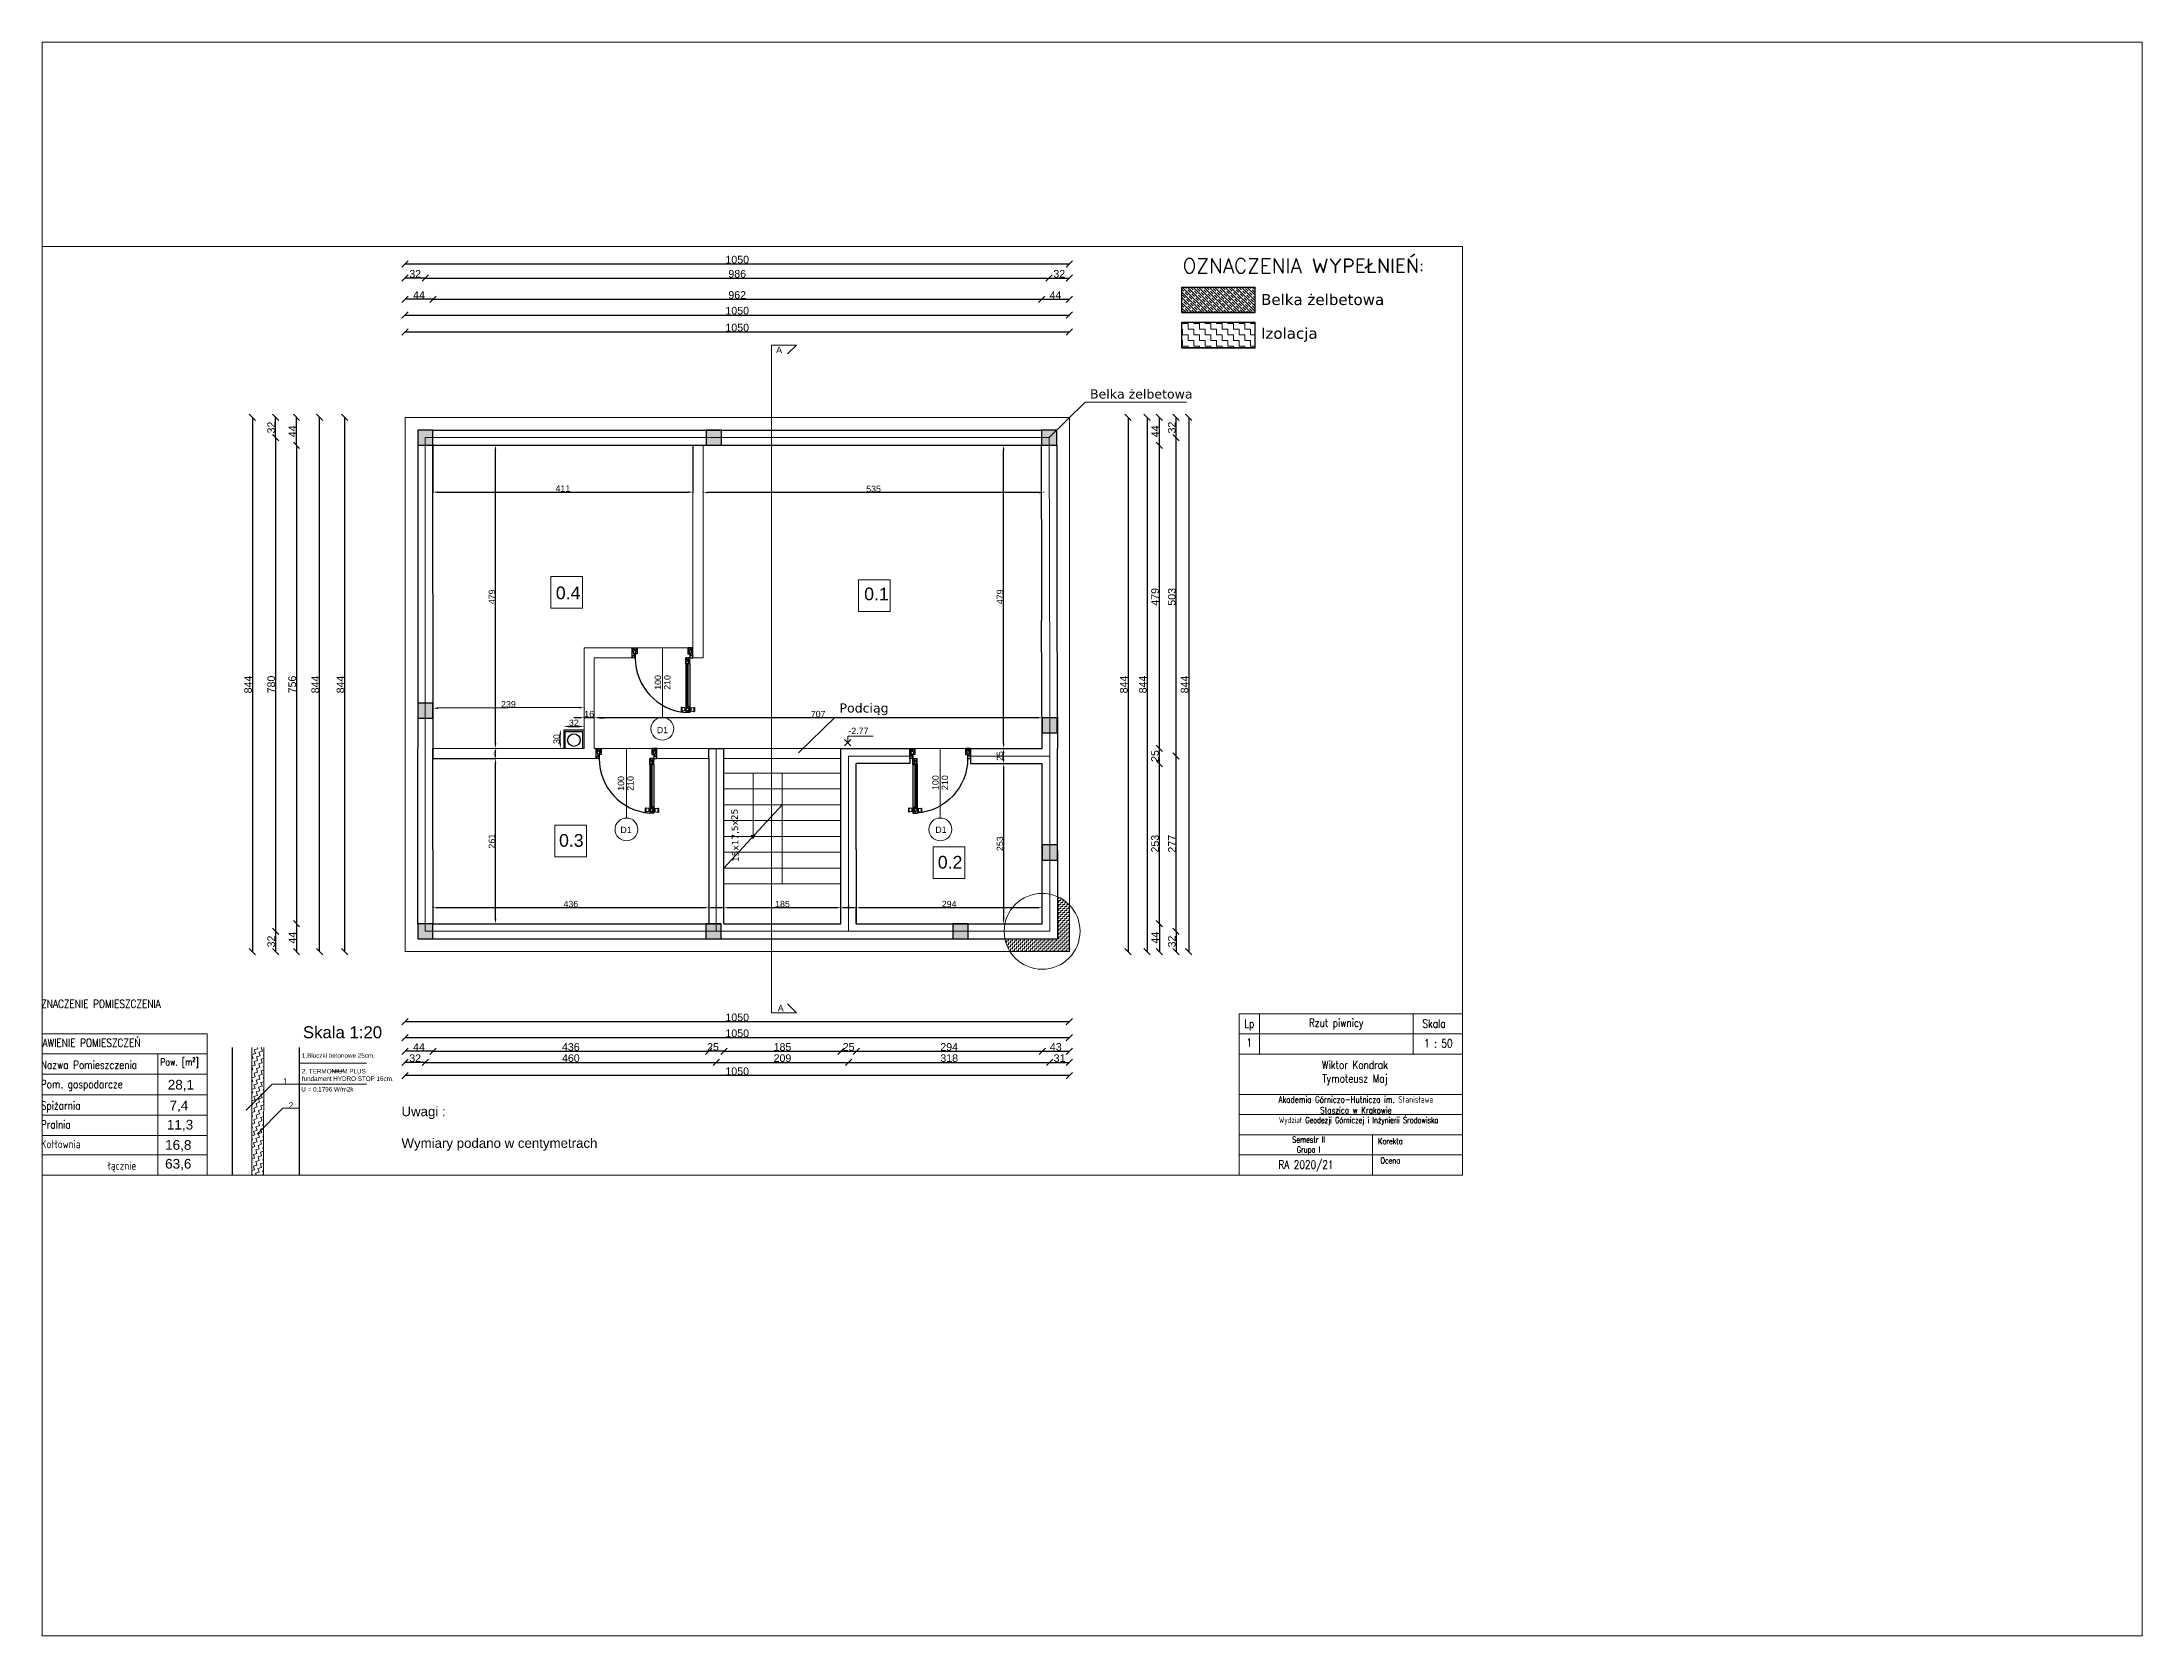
# Paper-space layout 'Układ2' of a CAD drawing. Header units: millimetres. Extents: x 26 to 231, y 20 to 176.
# The model-space entities are those that its viewports show. They can reach past a viewport. Long polylines and large blocks are cut down to what shows.
import ezdxf
from ezdxf.enums import TextEntityAlignment as Align

# ---------------------------------------------------------------- set-up
doc = ezdxf.new("R2010")
doc.units = ezdxf.units.MM
for name, pattern in [('ACAD_ISO10W100', [18, 12, -3, 0, -3]), ('DASHED2', [9.525, 6.35, -3.175]), ('KRESKAKROPKAX2', [50.8, 25.4, -12.7, 0, -12.7])]:
    doc.linetypes.add(name, pattern=pattern)
doc.layers.get('0').update_dxf_attribs({"lineweight": 30})
doc.layers.get('Defpoints').update_dxf_attribs({"lineweight": 30})
for name, color, linetype, lineweight in [('00 - OPIS', 72, 'Continuous', 9), ('3f - hatch_ściany', 7, 'Continuous', 5), ('Detale', 1, 'Continuous', 30), ('Izolacja', 7, 'Continuous', 30), ('SCHODY', 255, 'Continuous', 30), ('sciany', 7, 'Continuous', 80), ('Tabelka', 7, 'Continuous', 30), ('wewnetrzne', 7, 'Continuous', 30), ('wymiary', 201, 'Continuous', 30)]:
    doc.layers.add(name, color=color, linetype=linetype, lineweight=lineweight)
for name, color, linetype in [('opis', 8, 'Continuous'), ('Przekrój', 7, 'Continuous'), ('Wentylacka', 8, 'Continuous')]:
    doc.layers.add(name, color=color, linetype=linetype)
doc.styles.add('Budownictwo_detal', font='simplex.shx', dxfattribs={"height": 2})
doc.styles.add('Opisowy', font='arial.ttf')
doc.styles.get("Standard").update_dxf_attribs({"font": 'arial.ttf'})
doc.styles.add('styl1', font='simplex.shx', dxfattribs={"width": 0.8, "height": 125})
doc.styles.add('style1', font='simplex.shx')
doc.dimstyles.new('ISO-25', dxfattribs={"dimtxt": 2.5, "dimasz": 2.5, "dimexe": 1.25, "dimexo": 0.625, "dimtad": 1, "dimtxsty": 'Standard', "dimcen": 2.5, "dimadec": 0, "dimazin": 0, "dimtfac": 1, "dimtmove": 0, "dimatfit": 3, "dimfxl": 1, "dimarcsym": 0})
doc.dimstyles.new('wnetrze', dxfattribs={"dimtxt": 10, "dimasz": 8, "dimexe": 1.25, "dimexo": 0.625, "dimtad": 1, "dimdec": 0, "dimtxsty": 'Standard', "dimblk1": 'OBLIQUE', "dimcen": 2.5, "dimadec": 0, "dimazin": 0, "dimtfac": 1, "dimtdec": 0, "dimtmove": 0, "dimatfit": 3, "dimfxl": 1, "dimarcsym": 0})

psp = doc.layouts.new('Układ2')

msp = doc.modelspace()

# ---------------------------------------------------------------- texts
at = {"layer": '00 - OPIS', "lineweight": 13, "insert": (1259.452, 1125.651), "char_height": 23.09731, "attachment_point": 1, "style": 'Budownictwo_detal'}
msp.add_mtext_dynamic_manual_height_columns('\\pxql;OZNACZENIA WYPEŁNIEŃ:', width=445.25242, gutter_width=17.323, heights=[0], dxfattribs=at)
at = {"layer": 'Detale', "lineweight": 13}
for s, height, p in [('Skala 1:20', 18.9533, (-68.471, -96.566)), ('1', 9.477, (-158.566, -174.283)), ('2', 9.477, (-149.943, -212.277))]:
    msp.add_text(s, height=height, dxfattribs=at).set_placement(p, align=Align.MIDDLE)
at = {"layer": 'Detale', "lineweight": 13, "char_height": 7.10747, "attachment_point": 1}
for s, width, insert in [('1.Bloczki betonowe 25cm.', 128.22595, (-132.7, -130.17)), ('2. TERMONIUM PLUS fundament HYDRO STOP 16cm.', 146.92557, (-132.7, -154.906)), ('U = 0.1796 W/m2k', 106.61204, (-133.594, -183.493))]:
    msp.add_mtext_dynamic_manual_height_columns(s, width=width, gutter_width=47.383, heights=[0], dxfattribs=dict(at, insert=insert))
at = {"layer": 'opis', "lineweight": 13, "ltscale": 10, "attachment_point": 4, "style": 'style1'}
for s, width, gutter_width, insert, char_height in [('{\\fVerdana|b0|i0|c238|p34;Belka żelbetowa}', 319.23916, 115.487, (1383.355, 1060.57), 17.32299), ('{\\fVerdana|b0|i0|c238|p34;Izolacja}', 319.23916, 115.487, (1383.355, 1004.965), 17.32299), ('{\\fVerdana|b0|i0|c238|p34;Belka żelbetowa}', 265.88962, 96.187, (1112.968, 911.409), 14.42806), ('{\\fVerdana|b0|i0|c238|p34;Podciąg}', 265.88962, 96.187, (717.016, 413.343), 14.42806)]:
    msp.add_mtext_dynamic_manual_height_columns(s, width=width, gutter_width=gutter_width, heights=[0], dxfattribs=dict(at, insert=insert, char_height=char_height))
at = {"layer": 'Przekrój', "lineweight": 13}
for p in [(616.984, 976.123), (619.489, -63.71)]:
    msp.add_text('A', height=10, dxfattribs=at).set_placement(p)
at = {"layer": 'SCHODY', "lineweight": 13, "insert": (545.92, 248.852), "char_height": 10.29648, "width": 69.74668, "attachment_point": 3, "rotation": 91.348985, "style": 'Opisowy'}
msp.add_mtext('\\pxqc;{\\fVerdana|b0|i0|c238|p34;15x17,5x25}', dxfattribs=at)
at = {"layer": 'Tabelka', "lineweight": 13}
for s, p in [('28,1', (-344.708, -187.461)), ('7,4', (-341.869, -220.327)), ('11,3', (-346.066, -250.611)), ('63,6', (-348.859, -312.369)), ('16,8', (-348.859, -282.64))]:
    msp.add_text(s, height=15.2887, dxfattribs=at).set_placement(p)
at = {"layer": 'Tabelka', "lineweight": 13, "attachment_point": 1, "style": 'styl1'}
for s, insert, char_height, width in [('\\pxqc;OZNACZENIE POMIESZCZENIA', (-576.489, -45.607), 12.9038, 242.81513), ('\\pxqc;Lp', (1348.831, -76.874), 12.9038, 31.92519), ('\\pxqc;Rzut piwnicy', (1380.756, -75.498), 12.9038, 242.81513), ('\\pxqc;Skala', (1640.872, -76.874), 12.9038, 31.92519), ('\\pxqc;ZESTAWIENIE POMIESZCZEŃ', (-603.202, -107.164), 12.9038, 242.81513), ('\\pxqc;1', (1348.831, -106.767), 12.9038, 31.92519), ('\\pxqc;1 : 50', (1633.271, -108.101), 12.9038, 60.47535), ('Nazwa Pomieszczenia', (-545.32, -142.047), 12.9038, 179.93186), ('Pow. [m²]', (-356.476, -138.432), 11.2117, 70.96808), ('\\pxqc;Wiktor Kondrak\\PTymoteusz Maj', (1251.132, -141.98), 12.9038, 560.99339), ('Pom. gospodarcze', (-545.32, -172.544), 12.9038, 179.93186), ('\\pxqc;Akademia Górniczo-Hutnicza im. Stanisława Staszica w Krakowie', (1392.973, -198.021), 10.26208, 280.55852), ('Spiżarnia', (-545.32, -206.286), 12.9038, 179.93186), ('\\pxqc;Wydział Geodezji Górniczej i Inżynierii Środowiska ', (1408.914, -230.922), 9.40912, 257.23899), ('Pralnia', (-545.32, -236.134), 12.9038, 179.93186), ('\\pxqc;Semestr II\\PGrupa I', (1381.095, -261.896), 9.47088, 154.7961), ('\\pxqc;Korekta', (1534.344, -264.178), 9.53654, 106.76), ('Kotłownia', (-545.32, -267.28), 12.9038, 179.93186), ('\\pxqc;RA 2020/21', (1348.831, -299.581), 12.9038, 210.90525), ('\\pxqc;Ocena', (1534.344, -294.786), 9.53654, 106.76), ('łącznie', (-439.247, -301.303), 12.9038, 179.93186)]:
    msp.add_mtext(s, dxfattribs=dict(at, insert=insert, char_height=char_height, width=width))
at = {"layer": 'wewnetrzne', "linetype": 'DASHED2', "lineweight": 13}
for s, p in [('0.4', (268.709, 587.268)), ('0.1', (756.075, 585.631)), ('0.3', (273.785, 196.195)), ('0.2', (872.432, 161.725))]:
    msp.add_text(s, height=20, dxfattribs=at).set_placement(p)
at = {"layer": 'wymiary', "lineweight": 13}
for s, p in [('100', (435.024, 444.098)), ('210', (449.91, 444.098)), ('100', (376.68, 284.52)), ('210', (391.567, 284.52)), ('100', (873.666, 285.828)), ('210', (888.552, 285.828))]:
    msp.add_text(s, height=10, rotation=90, dxfattribs=at).set_placement(p)
for s, p in [('D1', (428.248, 375.604)), ('-2.77', (731.018, 374.277)), ('D1', (370.741, 217.753)), ('D1', (868.452, 218.136))]:
    msp.add_text(s, height=10, dxfattribs=at).set_placement(p)
at = {"layer": 'wymiary', "insert": (24.727, -214.566), "char_height": 15, "attachment_point": 1}
msp.add_mtext_dynamic_manual_height_columns('Uwagi :\\P\\PWymiary podano w centymetrach', width=390.53918, gutter_width=75, heights=[0], dxfattribs=at)

# ---------------------------------------------------------------- blocks, each defined once
blk = doc.blocks.new('D-01-600')
for p, q in [((-15, 589), (-15, 629)), ((-10, 629), (-15, 629)), ((20, 624), (-10, 629)), ((-10, 589), (-10, 629)), ((20, 594), (20, 624)), ((30, 639), (70, 639)), ((30, 579), (30, 639)), ((30, 579), (54, 639)), ((70, 579), (70, 639)), ((80, 624), (110, 629)), ((80, 594), (80, 624)), ((110, 589), (110, 629)), ((110, 629), (115, 629)), ((115, 589), (115, 629)), ((-10, 589), (-15, 589)), ((20, 594), (-10, 589)), ((30, 619), (20, 619)), ((30, 599), (20, 599)), ((30, 579), (70, 601)), ((30, 160), (30, 579)), ((30, 579), (70, 579)), ((50, 160), (50, 579)), ((60, 160), (60, 579)), ((70, 619), (80, 619)), ((70, 599), (80, 599)), ((70, 160), (70, 579)), ((80, 594), (110, 589)), ((110, 589), (115, 589)), ((30, 100), (0, 0)), ((0, 0), (50, 41)), ((30, 160), (70, 160)), ((30, 160), (30, 100)), ((30, 100), (54, 160)), ((30, 100), (70, 143)), ((30, 100), (70, 100)), ((70, 160), (70, 100)), ((600, 0), (550, 41)), ((570, 100), (600, 0))]:
    blk.add_line(p, q)
for points in [[(30, 60), (30, 100), (0, 100), (0, 0), (50, 0), (50, 60)], [(570, 60), (570, 100), (600, 100), (600, 0), (550, 0), (550, 60)]]:
    blk.add_lwpolyline(points, close=True)
for centre, radius, start, end in [((34, 586), 42, 31.3101, 95.6269), ((30, 100), 540, 0, 85.752), ((39, 576), 24.2, 6.0418, 112.8937), ((-54, 8), 96.3, 355.3922, 56.0902), ((-13, 4), 41, 353.8612, 71.9572), ((50, 121), 34.3, 54.3272, 125.7567), ((24, 101), 39.4, 358.8582, 81.3705), ((654, 8), 96.3, 123.9098, 184.6078), ((613, 4), 41, 108.0428, 186.1388)]:
    blk.add_arc(centre, radius, start, end)
blk = doc.blocks.new('_Oblique')
at = {"color": 0, "linetype": 'ByBlock', "lineweight": -2}
blk.add_line((-0.5, -0.5), (0.5, 0.5), dxfattribs=at)
blk = doc.blocks.new('*D13')
at = {"layer": 'Defpoints', "color": 0, "transparency": 16777216}
for p in [(30.4, 874.5), (-210.8, 30.5), (30.4, 30.5)]:
    blk.add_point(p, dxfattribs=at)
at = {"layer": 'wymiary', "color": 0, "lineweight": -2, "transparency": 16777216}
blk.add_line((-210.8, 874.5), (-210.8, 30.5), dxfattribs=at)
at = {"layer": 'wymiary', "color": 0, "lineweight": -2, "transparency": 16777216, "xscale": 10, "yscale": 10, "zscale": 10}
for p, rotation in [((-210.8, 874.5), 90), ((-210.8, 30.5), 270)]:
    blk.add_blockref('_Oblique', p, dxfattribs=dict(at, rotation=rotation))
at = {"layer": 'wymiary', "color": 0, "lineweight": 13, "transparency": 16777216, "insert": (-217.6, 452.5), "char_height": 12, "attachment_point": 5, "rotation": 90}
blk.add_mtext('844', dxfattribs=at)
blk = doc.blocks.new('*D14')
at = {"layer": 'Defpoints', "color": 0, "transparency": 16777216}
for p in [(62.4, 842.5), (-174.3, 62.5), (62.4, 62.5)]:
    blk.add_point(p, dxfattribs=at)
at = {"layer": 'wymiary', "color": 0, "lineweight": -2, "transparency": 16777216}
blk.add_line((-174.3, 842.5), (-174.3, 62.5), dxfattribs=at)
at = {"layer": 'wymiary', "color": 0, "lineweight": -2, "transparency": 16777216, "xscale": 10, "yscale": 10, "zscale": 10}
for p, rotation in [((-174.3, 842.5), 90), ((-174.3, 62.5), 270)]:
    blk.add_blockref('_Oblique', p, dxfattribs=dict(at, rotation=rotation))
at = {"layer": 'wymiary', "color": 0, "lineweight": 13, "transparency": 16777216, "insert": (-181.1, 452.5), "char_height": 12, "attachment_point": 5, "rotation": 90}
blk.add_mtext('780', dxfattribs=at)
blk = doc.blocks.new('*D15')
at = {"layer": 'Defpoints', "color": 0, "transparency": 16777216}
for p in [(62.4, 62.5), (-174.3, 30.5), (50.4, 30.5)]:
    blk.add_point(p, dxfattribs=at)
at = {"layer": 'wymiary', "color": 0, "lineweight": -2, "transparency": 16777216}
blk.add_line((-174.3, 62.5), (-174.3, 30.5), dxfattribs=at)
at = {"layer": 'wymiary', "color": 0, "lineweight": -2, "transparency": 16777216, "xscale": 10, "yscale": 10, "zscale": 10}
for p, rotation in [((-174.3, 62.5), 90), ((-174.3, 30.5), 270)]:
    blk.add_blockref('_Oblique', p, dxfattribs=dict(at, rotation=rotation))
at = {"layer": 'wymiary', "color": 0, "lineweight": 13, "transparency": 16777216, "insert": (-181.1, 46.5), "char_height": 12, "attachment_point": 5, "rotation": 90}
blk.add_mtext('32', dxfattribs=at)
blk = doc.blocks.new('*D16')
at = {"layer": 'Defpoints', "color": 0, "transparency": 16777216}
for p in [(-174.3, 874.5), (50.4, 874.5), (62.4, 842.5)]:
    blk.add_point(p, dxfattribs=at)
at = {"layer": 'wymiary', "color": 0, "lineweight": -2, "transparency": 16777216}
blk.add_line((-174.3, 842.5), (-174.3, 874.5), dxfattribs=at)
at = {"layer": 'wymiary', "color": 0, "lineweight": -2, "transparency": 16777216, "xscale": 10, "yscale": 10, "zscale": 10}
for p, rotation in [((-174.3, 874.5), 90), ((-174.3, 842.5), 270)]:
    blk.add_blockref('_Oblique', p, dxfattribs=dict(at, rotation=rotation))
at = {"layer": 'wymiary', "color": 0, "lineweight": 13, "transparency": 16777216, "insert": (-181.1, 858.5), "char_height": 12, "attachment_point": 5, "rotation": 90}
blk.add_mtext('32', dxfattribs=at)
blk = doc.blocks.new('*D17')
at = {"layer": 'Defpoints', "color": 0, "transparency": 16777216}
for p in [(74.4, 830.5), (-141.2, 74.5), (74.4, 74.5)]:
    blk.add_point(p, dxfattribs=at)
at = {"layer": 'wymiary', "color": 0, "lineweight": -2, "transparency": 16777216}
blk.add_line((-141.2, 830.5), (-141.2, 74.5), dxfattribs=at)
at = {"layer": 'wymiary', "color": 0, "lineweight": -2, "transparency": 16777216, "xscale": 10, "yscale": 10, "zscale": 10}
for p, rotation in [((-141.2, 830.5), 90), ((-141.2, 74.5), 270)]:
    blk.add_blockref('_Oblique', p, dxfattribs=dict(at, rotation=rotation))
at = {"layer": 'wymiary', "color": 0, "lineweight": 13, "transparency": 16777216, "insert": (-148, 452.5), "char_height": 12, "attachment_point": 5, "rotation": 90}
blk.add_mtext('756', dxfattribs=at)
blk = doc.blocks.new('*D18')
at = {"layer": 'Defpoints', "color": 0, "transparency": 16777216}
for p in [(74.4, 74.5), (-141.2, 30.5), (74.4, 30.5)]:
    blk.add_point(p, dxfattribs=at)
at = {"layer": 'wymiary', "color": 0, "lineweight": -2, "transparency": 16777216}
blk.add_line((-141.2, 74.5), (-141.2, 30.5), dxfattribs=at)
at = {"layer": 'wymiary', "color": 0, "lineweight": -2, "transparency": 16777216, "xscale": 10, "yscale": 10, "zscale": 10}
for p, rotation in [((-141.2, 74.5), 90), ((-141.2, 30.5), 270)]:
    blk.add_blockref('_Oblique', p, dxfattribs=dict(at, rotation=rotation))
at = {"layer": 'wymiary', "color": 0, "lineweight": 13, "transparency": 16777216, "insert": (-147.8, 52.5), "char_height": 12, "attachment_point": 5, "rotation": 90}
blk.add_mtext('44', dxfattribs=at)
blk = doc.blocks.new('*D19')
at = {"layer": 'Defpoints', "color": 0, "transparency": 16777216}
for p in [(-141.2, 874.5), (74.4, 874.5), (74.4, 830.5)]:
    blk.add_point(p, dxfattribs=at)
at = {"layer": 'wymiary', "color": 0, "lineweight": -2, "transparency": 16777216}
blk.add_line((-141.2, 830.5), (-141.2, 874.5), dxfattribs=at)
at = {"layer": 'wymiary', "color": 0, "lineweight": -2, "transparency": 16777216, "xscale": 10, "yscale": 10, "zscale": 10}
for p, rotation in [((-141.2, 874.5), 90), ((-141.2, 830.5), 270)]:
    blk.add_blockref('_Oblique', p, dxfattribs=dict(at, rotation=rotation))
at = {"layer": 'wymiary', "color": 0, "lineweight": 13, "transparency": 16777216, "insert": (-147.8, 852.5), "char_height": 12, "attachment_point": 5, "rotation": 90}
blk.add_mtext('44', dxfattribs=at)
blk = doc.blocks.new('*D20')
at = {"layer": 'Defpoints', "color": 0, "transparency": 16777216}
for p in [(-104.7, 874.5), (30.4, 874.5), (30.4, 30.5)]:
    blk.add_point(p, dxfattribs=at)
at = {"layer": 'wymiary', "color": 0, "lineweight": -2, "transparency": 16777216}
blk.add_line((-104.7, 30.5), (-104.7, 874.5), dxfattribs=at)
at = {"layer": 'wymiary', "color": 0, "lineweight": -2, "transparency": 16777216, "xscale": 10, "yscale": 10, "zscale": 10}
for p, rotation in [((-104.7, 874.5), 90), ((-104.7, 30.5), 270)]:
    blk.add_blockref('_Oblique', p, dxfattribs=dict(at, rotation=rotation))
at = {"layer": 'wymiary', "color": 0, "lineweight": 13, "transparency": 16777216, "insert": (-111.5, 452.5), "char_height": 12, "attachment_point": 5, "rotation": 90}
blk.add_mtext('844', dxfattribs=at)
blk = doc.blocks.new('*D21')
at = {"layer": 'Defpoints', "color": 0, "transparency": 16777216}
for p in [(-65, 874.5), (30.4, 874.5), (30.4, 30.5)]:
    blk.add_point(p, dxfattribs=at)
at = {"layer": 'wymiary', "color": 0, "lineweight": -2, "transparency": 16777216}
blk.add_line((-65, 30.5), (-65, 874.5), dxfattribs=at)
at = {"layer": 'wymiary', "color": 0, "lineweight": -2, "transparency": 16777216, "xscale": 10, "yscale": 10, "zscale": 10}
for p, rotation in [((-65, 874.5), 90), ((-65, 30.5), 270)]:
    blk.add_blockref('_Oblique', p, dxfattribs=dict(at, rotation=rotation))
at = {"layer": 'wymiary', "color": 0, "lineweight": 13, "transparency": 16777216, "insert": (-71.7, 452.5), "char_height": 12, "attachment_point": 5, "rotation": 90}
blk.add_mtext('844', dxfattribs=at)
blk = doc.blocks.new('*D22')
at = {"layer": 'Defpoints', "color": 0, "transparency": 16777216}
for p in [(30.4, 30.5), (1080.4, 30.5), (30.4, -165.3)]:
    blk.add_point(p, dxfattribs=at)
at = {"layer": 'wymiary', "color": 0, "lineweight": -2, "transparency": 16777216}
blk.add_line((1080.4, -165.3), (30.4, -165.3), dxfattribs=at)
at = {"layer": 'wymiary', "color": 0, "lineweight": -2, "transparency": 16777216, "xscale": 10, "yscale": 10, "zscale": 10, "rotation": 180}
blk.add_blockref('_Oblique', (30.4, -165.3), dxfattribs=at)
at = {"layer": 'wymiary', "color": 0, "lineweight": -2, "transparency": 16777216, "xscale": 10, "yscale": 10, "zscale": 10}
blk.add_blockref('_Oblique', (1080.4, -165.3), dxfattribs=at)
at = {"layer": 'wymiary', "color": 0, "lineweight": 13, "transparency": 16777216, "insert": (555.4, -158.6), "char_height": 12, "attachment_point": 5}
blk.add_mtext('1050', dxfattribs=at)
blk = doc.blocks.new('*D23')
at = {"layer": 'Defpoints', "color": 0, "transparency": 16777216}
for p in [(30.4, 74.5), (74.4, 74.5), (30.4, -126.9)]:
    blk.add_point(p, dxfattribs=at)
at = {"layer": 'wymiary', "color": 0, "lineweight": -2, "transparency": 16777216}
blk.add_line((74.4, -126.9), (30.4, -126.9), dxfattribs=at)
at = {"layer": 'wymiary', "color": 0, "lineweight": -2, "transparency": 16777216, "xscale": 10, "yscale": 10, "zscale": 10, "rotation": 180}
blk.add_blockref('_Oblique', (30.4, -126.9), dxfattribs=at)
at = {"layer": 'wymiary', "color": 0, "lineweight": -2, "transparency": 16777216, "xscale": 10, "yscale": 10, "zscale": 10}
blk.add_blockref('_Oblique', (74.4, -126.9), dxfattribs=at)
at = {"layer": 'wymiary', "color": 0, "lineweight": 13, "transparency": 16777216, "insert": (52.4, -120.3), "char_height": 12, "attachment_point": 5}
blk.add_mtext('44', dxfattribs=at)
blk = doc.blocks.new('*D24')
at = {"layer": 'Defpoints', "color": 0, "transparency": 16777216}
for p in [(74.4, 74.5), (510.4, 74.5), (510.4, -126.9)]:
    blk.add_point(p, dxfattribs=at)
at = {"layer": 'wymiary', "color": 0, "lineweight": -2, "transparency": 16777216}
blk.add_line((74.4, -126.9), (510.4, -126.9), dxfattribs=at)
at = {"layer": 'wymiary', "color": 0, "lineweight": -2, "transparency": 16777216, "xscale": 10, "yscale": 10, "zscale": 10, "rotation": 180}
blk.add_blockref('_Oblique', (74.4, -126.9), dxfattribs=at)
at = {"layer": 'wymiary', "color": 0, "lineweight": -2, "transparency": 16777216, "xscale": 10, "yscale": 10, "zscale": 10}
blk.add_blockref('_Oblique', (510.4, -126.9), dxfattribs=at)
at = {"layer": 'wymiary', "color": 0, "lineweight": 13, "transparency": 16777216, "insert": (292.4, -120.2), "char_height": 12, "attachment_point": 5}
blk.add_mtext('436', dxfattribs=at)
blk = doc.blocks.new('*D25')
at = {"layer": 'Defpoints', "color": 0, "transparency": 16777216}
for p in [(510.4, 74.5), (534.4, 74.5), (510.4, -126.9)]:
    blk.add_point(p, dxfattribs=at)
at = {"layer": 'wymiary', "color": 0, "lineweight": -2, "transparency": 16777216}
blk.add_line((534.4, -126.9), (510.4, -126.9), dxfattribs=at)
at = {"layer": 'wymiary', "color": 0, "lineweight": -2, "transparency": 16777216, "xscale": 10, "yscale": 10, "zscale": 10, "rotation": 180}
blk.add_blockref('_Oblique', (510.4, -126.9), dxfattribs=at)
at = {"layer": 'wymiary', "color": 0, "lineweight": -2, "transparency": 16777216, "xscale": 10, "yscale": 10, "zscale": 10}
blk.add_blockref('_Oblique', (534.4, -126.9), dxfattribs=at)
at = {"layer": 'wymiary', "color": 0, "lineweight": 13, "transparency": 16777216, "insert": (517.1, -120.2), "char_height": 12, "attachment_point": 5}
blk.add_mtext('25', dxfattribs=at)
blk = doc.blocks.new('*D26')
at = {"layer": 'Defpoints', "color": 0, "transparency": 16777216}
for p in [(534.4, 74.5), (719.4, 74.5), (719.4, -126.9)]:
    blk.add_point(p, dxfattribs=at)
at = {"layer": 'wymiary', "color": 0, "lineweight": -2, "transparency": 16777216}
blk.add_line((534.4, -126.9), (719.4, -126.9), dxfattribs=at)
at = {"layer": 'wymiary', "color": 0, "lineweight": -2, "transparency": 16777216, "xscale": 10, "yscale": 10, "zscale": 10, "rotation": 180}
blk.add_blockref('_Oblique', (534.4, -126.9), dxfattribs=at)
at = {"layer": 'wymiary', "color": 0, "lineweight": -2, "transparency": 16777216, "xscale": 10, "yscale": 10, "zscale": 10}
blk.add_blockref('_Oblique', (719.4, -126.9), dxfattribs=at)
at = {"layer": 'wymiary', "color": 0, "lineweight": 13, "transparency": 16777216, "insert": (626.9, -120.2), "char_height": 12, "attachment_point": 5}
blk.add_mtext('185', dxfattribs=at)
blk = doc.blocks.new('*D27')
at = {"layer": 'Defpoints', "color": 0, "transparency": 16777216}
for p in [(719.4, 74.5), (743.4, 74.5), (743.4, -126.9)]:
    blk.add_point(p, dxfattribs=at)
at = {"layer": 'wymiary', "color": 0, "lineweight": -2, "transparency": 16777216}
blk.add_line((719.4, -126.9), (743.4, -126.9), dxfattribs=at)
at = {"layer": 'wymiary', "color": 0, "lineweight": -2, "transparency": 16777216, "xscale": 10, "yscale": 10, "zscale": 10, "rotation": 180}
blk.add_blockref('_Oblique', (719.4, -126.9), dxfattribs=at)
at = {"layer": 'wymiary', "color": 0, "lineweight": -2, "transparency": 16777216, "xscale": 10, "yscale": 10, "zscale": 10}
blk.add_blockref('_Oblique', (743.4, -126.9), dxfattribs=at)
at = {"layer": 'wymiary', "color": 0, "lineweight": 13, "transparency": 16777216, "insert": (731.4, -120.2), "char_height": 12, "attachment_point": 5}
blk.add_mtext('25', dxfattribs=at)
blk = doc.blocks.new('*D28')
at = {"layer": 'Defpoints', "color": 0, "transparency": 16777216}
for p in [(743.4, 74.5), (1037.4, 74.5), (1037.4, -126.9)]:
    blk.add_point(p, dxfattribs=at)
at = {"layer": 'wymiary', "color": 0, "lineweight": -2, "transparency": 16777216}
blk.add_line((743.4, -126.9), (1037.4, -126.9), dxfattribs=at)
at = {"layer": 'wymiary', "color": 0, "lineweight": -2, "transparency": 16777216, "xscale": 10, "yscale": 10, "zscale": 10, "rotation": 180}
blk.add_blockref('_Oblique', (743.4, -126.9), dxfattribs=at)
at = {"layer": 'wymiary', "color": 0, "lineweight": -2, "transparency": 16777216, "xscale": 10, "yscale": 10, "zscale": 10}
blk.add_blockref('_Oblique', (1037.4, -126.9), dxfattribs=at)
at = {"layer": 'wymiary', "color": 0, "lineweight": 13, "transparency": 16777216, "insert": (890.4, -120.2), "char_height": 12, "attachment_point": 5}
blk.add_mtext('294', dxfattribs=at)
blk = doc.blocks.new('*D29')
at = {"layer": 'Defpoints', "color": 0, "transparency": 16777216}
for p in [(1037.4, 74.5), (1080.4, 74.5), (1080.4, -126.9)]:
    blk.add_point(p, dxfattribs=at)
at = {"layer": 'wymiary', "color": 0, "lineweight": -2, "transparency": 16777216}
blk.add_line((1037.4, -126.9), (1080.4, -126.9), dxfattribs=at)
at = {"layer": 'wymiary', "color": 0, "lineweight": -2, "transparency": 16777216, "xscale": 10, "yscale": 10, "zscale": 10, "rotation": 180}
blk.add_blockref('_Oblique', (1037.4, -126.9), dxfattribs=at)
at = {"layer": 'wymiary', "color": 0, "lineweight": -2, "transparency": 16777216, "xscale": 10, "yscale": 10, "zscale": 10}
blk.add_blockref('_Oblique', (1080.4, -126.9), dxfattribs=at)
at = {"layer": 'wymiary', "color": 0, "lineweight": 13, "transparency": 16777216, "insert": (1058.9, -120.2), "char_height": 12, "attachment_point": 5}
blk.add_mtext('43', dxfattribs=at)
blk = doc.blocks.new('*D30')
at = {"layer": 'Defpoints', "color": 0, "transparency": 16777216}
for p in [(30.4, 62.5), (62.4, 62.5), (30.4, -144.7)]:
    blk.add_point(p, dxfattribs=at)
at = {"layer": 'wymiary', "color": 0, "lineweight": -2, "transparency": 16777216}
blk.add_line((62.4, -144.7), (30.4, -144.7), dxfattribs=at)
at = {"layer": 'wymiary', "color": 0, "lineweight": -2, "transparency": 16777216, "xscale": 10, "yscale": 10, "zscale": 10, "rotation": 180}
blk.add_blockref('_Oblique', (30.4, -144.7), dxfattribs=at)
at = {"layer": 'wymiary', "color": 0, "lineweight": -2, "transparency": 16777216, "xscale": 10, "yscale": 10, "zscale": 10}
blk.add_blockref('_Oblique', (62.4, -144.7), dxfattribs=at)
at = {"layer": 'wymiary', "color": 0, "lineweight": 13, "transparency": 16777216, "insert": (46.4, -137.9), "char_height": 12, "attachment_point": 5}
blk.add_mtext('32', dxfattribs=at)
blk = doc.blocks.new('*D31')
at = {"layer": 'Defpoints', "color": 0, "transparency": 16777216}
for p in [(62.4, 62.5), (522.4, 62.5), (522.4, -144.7)]:
    blk.add_point(p, dxfattribs=at)
at = {"layer": 'wymiary', "color": 0, "lineweight": -2, "transparency": 16777216}
blk.add_line((62.4, -144.7), (522.4, -144.7), dxfattribs=at)
at = {"layer": 'wymiary', "color": 0, "lineweight": -2, "transparency": 16777216, "xscale": 10, "yscale": 10, "zscale": 10, "rotation": 180}
blk.add_blockref('_Oblique', (62.4, -144.7), dxfattribs=at)
at = {"layer": 'wymiary', "color": 0, "lineweight": -2, "transparency": 16777216, "xscale": 10, "yscale": 10, "zscale": 10}
blk.add_blockref('_Oblique', (522.4, -144.7), dxfattribs=at)
at = {"layer": 'wymiary', "color": 0, "lineweight": 13, "transparency": 16777216, "insert": (292.4, -137.9), "char_height": 12, "attachment_point": 5}
blk.add_mtext('460', dxfattribs=at)
blk = doc.blocks.new('*D32')
at = {"layer": 'Defpoints', "color": 0, "transparency": 16777216}
for p in [(522.4, 62.5), (731.4, 62.5), (731.4, -144.7)]:
    blk.add_point(p, dxfattribs=at)
at = {"layer": 'wymiary', "color": 0, "lineweight": -2, "transparency": 16777216}
blk.add_line((522.4, -144.7), (731.4, -144.7), dxfattribs=at)
at = {"layer": 'wymiary', "color": 0, "lineweight": -2, "transparency": 16777216, "xscale": 10, "yscale": 10, "zscale": 10, "rotation": 180}
blk.add_blockref('_Oblique', (522.4, -144.7), dxfattribs=at)
at = {"layer": 'wymiary', "color": 0, "lineweight": -2, "transparency": 16777216, "xscale": 10, "yscale": 10, "zscale": 10}
blk.add_blockref('_Oblique', (731.4, -144.7), dxfattribs=at)
at = {"layer": 'wymiary', "color": 0, "lineweight": 13, "transparency": 16777216, "insert": (626.9, -137.9), "char_height": 12, "attachment_point": 5}
blk.add_mtext('209', dxfattribs=at)
blk = doc.blocks.new('*D33')
at = {"layer": 'Defpoints', "color": 0, "transparency": 16777216}
for p in [(731.4, 62.5), (1049.4, 62.5), (1049.4, -144.7)]:
    blk.add_point(p, dxfattribs=at)
at = {"layer": 'wymiary', "color": 0, "lineweight": -2, "transparency": 16777216}
blk.add_line((731.4, -144.7), (1049.4, -144.7), dxfattribs=at)
at = {"layer": 'wymiary', "color": 0, "lineweight": -2, "transparency": 16777216, "xscale": 10, "yscale": 10, "zscale": 10, "rotation": 180}
blk.add_blockref('_Oblique', (731.4, -144.7), dxfattribs=at)
at = {"layer": 'wymiary', "color": 0, "lineweight": -2, "transparency": 16777216, "xscale": 10, "yscale": 10, "zscale": 10}
blk.add_blockref('_Oblique', (1049.4, -144.7), dxfattribs=at)
at = {"layer": 'wymiary', "color": 0, "lineweight": 13, "transparency": 16777216, "insert": (890.4, -137.9), "char_height": 12, "attachment_point": 5}
blk.add_mtext('318', dxfattribs=at)
blk = doc.blocks.new('*D34')
at = {"layer": 'Defpoints', "color": 0, "transparency": 16777216}
for p in [(1049.4, 62.5), (1080.4, 62.5), (1080.4, -144.7)]:
    blk.add_point(p, dxfattribs=at)
at = {"layer": 'wymiary', "color": 0, "lineweight": -2, "transparency": 16777216}
blk.add_line((1049.4, -144.7), (1080.4, -144.7), dxfattribs=at)
at = {"layer": 'wymiary', "color": 0, "lineweight": -2, "transparency": 16777216, "xscale": 10, "yscale": 10, "zscale": 10, "rotation": 180}
blk.add_blockref('_Oblique', (1049.4, -144.7), dxfattribs=at)
at = {"layer": 'wymiary', "color": 0, "lineweight": -2, "transparency": 16777216, "xscale": 10, "yscale": 10, "zscale": 10}
blk.add_blockref('_Oblique', (1080.4, -144.7), dxfattribs=at)
at = {"layer": 'wymiary', "color": 0, "lineweight": 13, "transparency": 16777216, "insert": (1064.9, -137.9), "char_height": 12, "attachment_point": 5}
blk.add_mtext('31', dxfattribs=at)
blk = doc.blocks.new('*D35')
at = {"layer": 'Defpoints', "color": 0, "transparency": 16777216}
for p in [(30.4, 30.5), (1080.4, 30.5), (1080.4, -105.3)]:
    blk.add_point(p, dxfattribs=at)
at = {"layer": 'wymiary', "color": 0, "lineweight": -2, "transparency": 16777216}
blk.add_line((30.4, -105.3), (1080.4, -105.3), dxfattribs=at)
at = {"layer": 'wymiary', "color": 0, "lineweight": -2, "transparency": 16777216, "xscale": 10, "yscale": 10, "zscale": 10, "rotation": 180}
blk.add_blockref('_Oblique', (30.4, -105.3), dxfattribs=at)
at = {"layer": 'wymiary', "color": 0, "lineweight": -2, "transparency": 16777216, "xscale": 10, "yscale": 10, "zscale": 10}
blk.add_blockref('_Oblique', (1080.4, -105.3), dxfattribs=at)
at = {"layer": 'wymiary', "color": 0, "lineweight": 13, "transparency": 16777216, "insert": (555.4, -98.6), "char_height": 12, "attachment_point": 5}
blk.add_mtext('1050', dxfattribs=at)
blk = doc.blocks.new('*D36')
at = {"layer": 'Defpoints', "color": 0, "transparency": 16777216}
for p in [(30.4, 30.5), (1080.4, 30.5), (30.4, -80.3)]:
    blk.add_point(p, dxfattribs=at)
at = {"layer": 'wymiary', "color": 0, "lineweight": -2, "transparency": 16777216}
blk.add_line((1080.4, -80.3), (30.4, -80.3), dxfattribs=at)
at = {"layer": 'wymiary', "color": 0, "lineweight": -2, "transparency": 16777216, "xscale": 10, "yscale": 10, "zscale": 10, "rotation": 180}
blk.add_blockref('_Oblique', (30.4, -80.3), dxfattribs=at)
at = {"layer": 'wymiary', "color": 0, "lineweight": -2, "transparency": 16777216, "xscale": 10, "yscale": 10, "zscale": 10}
blk.add_blockref('_Oblique', (1080.4, -80.3), dxfattribs=at)
at = {"layer": 'wymiary', "color": 0, "lineweight": 13, "transparency": 16777216, "insert": (555.4, -73.5), "char_height": 12, "attachment_point": 5}
blk.add_mtext('1050', dxfattribs=at)
blk = doc.blocks.new('*D37')
at = {"layer": 'Defpoints', "color": 0, "transparency": 16777216}
for p in [(1080.4, 874.5), (1080.4, 30.5), (1269.1, 30.5)]:
    blk.add_point(p, dxfattribs=at)
at = {"layer": 'wymiary', "color": 0, "lineweight": -2, "transparency": 16777216}
blk.add_line((1269.1, 874.5), (1269.1, 30.5), dxfattribs=at)
at = {"layer": 'wymiary', "color": 0, "lineweight": -2, "transparency": 16777216, "xscale": 10, "yscale": 10, "zscale": 10}
for p, rotation in [((1269.1, 874.5), 90), ((1269.1, 30.5), 270)]:
    blk.add_blockref('_Oblique', p, dxfattribs=dict(at, rotation=rotation))
at = {"layer": 'wymiary', "color": 0, "lineweight": 13, "transparency": 16777216, "insert": (1262.4, 452.5), "char_height": 12, "attachment_point": 5, "rotation": 90}
blk.add_mtext('844', dxfattribs=at)
blk = doc.blocks.new('*D38')
at = {"layer": 'Defpoints', "color": 0, "transparency": 16777216}
for p in [(1037.4, 74.5), (1037.4, 30.5), (1222.6, 30.5)]:
    blk.add_point(p, dxfattribs=at)
at = {"layer": 'wymiary', "color": 0, "lineweight": -2, "transparency": 16777216}
blk.add_line((1222.6, 74.5), (1222.6, 30.5), dxfattribs=at)
at = {"layer": 'wymiary', "color": 0, "lineweight": -2, "transparency": 16777216, "xscale": 10, "yscale": 10, "zscale": 10}
for p, rotation in [((1222.6, 74.5), 90), ((1222.6, 30.5), 270)]:
    blk.add_blockref('_Oblique', p, dxfattribs=dict(at, rotation=rotation))
at = {"layer": 'wymiary', "color": 0, "lineweight": 13, "transparency": 16777216, "insert": (1216, 52.5), "char_height": 12, "attachment_point": 5, "rotation": 90}
blk.add_mtext('44', dxfattribs=at)
blk = doc.blocks.new('*D39')
at = {"layer": 'Defpoints', "color": 0, "transparency": 16777216}
for p in [(1037.4, 327.5), (1222.6, 327.5), (1037.4, 74.5)]:
    blk.add_point(p, dxfattribs=at)
at = {"layer": 'wymiary', "color": 0, "lineweight": -2, "transparency": 16777216}
blk.add_line((1222.6, 74.5), (1222.6, 327.5), dxfattribs=at)
at = {"layer": 'wymiary', "color": 0, "lineweight": -2, "transparency": 16777216, "xscale": 10, "yscale": 10, "zscale": 10}
for p, rotation in [((1222.6, 327.5), 90), ((1222.6, 74.5), 270)]:
    blk.add_blockref('_Oblique', p, dxfattribs=dict(at, rotation=rotation))
at = {"layer": 'wymiary', "color": 0, "lineweight": 13, "transparency": 16777216, "insert": (1215.8, 201), "char_height": 12, "attachment_point": 5, "rotation": 90}
blk.add_mtext('253', dxfattribs=at)
blk = doc.blocks.new('*D40')
at = {"layer": 'Defpoints', "color": 0, "transparency": 16777216}
for p in [(1037.4, 351.5), (1222.6, 351.5), (1037.4, 327.5)]:
    blk.add_point(p, dxfattribs=at)
at = {"layer": 'wymiary', "color": 0, "lineweight": -2, "transparency": 16777216}
blk.add_line((1222.6, 327.5), (1222.6, 351.5), dxfattribs=at)
at = {"layer": 'wymiary', "color": 0, "lineweight": -2, "transparency": 16777216, "xscale": 10, "yscale": 10, "zscale": 10}
for p, rotation in [((1222.6, 351.5), 90), ((1222.6, 327.5), 270)]:
    blk.add_blockref('_Oblique', p, dxfattribs=dict(at, rotation=rotation))
at = {"layer": 'wymiary', "color": 0, "lineweight": 13, "transparency": 16777216, "insert": (1215.8, 339.5), "char_height": 12, "attachment_point": 5, "rotation": 90}
blk.add_mtext('25', dxfattribs=at)
blk = doc.blocks.new('*D41')
at = {"layer": 'Defpoints', "color": 0, "transparency": 16777216}
for p in [(1036.4, 830.5), (1222.6, 830.5), (1037.4, 351.5)]:
    blk.add_point(p, dxfattribs=at)
at = {"layer": 'wymiary', "color": 0, "lineweight": -2, "transparency": 16777216}
blk.add_line((1222.6, 351.5), (1222.6, 830.5), dxfattribs=at)
at = {"layer": 'wymiary', "color": 0, "lineweight": -2, "transparency": 16777216, "xscale": 10, "yscale": 10, "zscale": 10}
for p, rotation in [((1222.6, 830.5), 90), ((1222.6, 351.5), 270)]:
    blk.add_blockref('_Oblique', p, dxfattribs=dict(at, rotation=rotation))
at = {"layer": 'wymiary', "color": 0, "lineweight": 13, "transparency": 16777216, "insert": (1215.8, 591), "char_height": 12, "attachment_point": 5, "rotation": 90}
blk.add_mtext('479', dxfattribs=at)
blk = doc.blocks.new('*D42')
at = {"layer": 'Defpoints', "color": 0, "transparency": 16777216}
for p in [(1036.4, 874.5), (1222.6, 874.5), (1036.4, 830.5)]:
    blk.add_point(p, dxfattribs=at)
at = {"layer": 'wymiary', "color": 0, "lineweight": -2, "transparency": 16777216}
blk.add_line((1222.6, 830.5), (1222.6, 874.5), dxfattribs=at)
at = {"layer": 'wymiary', "color": 0, "lineweight": -2, "transparency": 16777216, "xscale": 10, "yscale": 10, "zscale": 10}
for p, rotation in [((1222.6, 874.5), 90), ((1222.6, 830.5), 270)]:
    blk.add_blockref('_Oblique', p, dxfattribs=dict(at, rotation=rotation))
at = {"layer": 'wymiary', "color": 0, "lineweight": 13, "transparency": 16777216, "insert": (1216, 852.5), "char_height": 12, "attachment_point": 5, "rotation": 90}
blk.add_mtext('44', dxfattribs=at)
blk = doc.blocks.new('*D43')
at = {"layer": 'Defpoints', "color": 0, "transparency": 16777216}
for p in [(1049.4, 62.5), (1049.4, 30.5), (1249, 30.5)]:
    blk.add_point(p, dxfattribs=at)
at = {"layer": 'wymiary', "color": 0, "lineweight": -2, "transparency": 16777216}
blk.add_line((1249, 62.5), (1249, 30.5), dxfattribs=at)
at = {"layer": 'wymiary', "color": 0, "lineweight": -2, "transparency": 16777216, "xscale": 10, "yscale": 10, "zscale": 10}
for p, rotation in [((1249, 62.5), 90), ((1249, 30.5), 270)]:
    blk.add_blockref('_Oblique', p, dxfattribs=dict(at, rotation=rotation))
at = {"layer": 'wymiary', "color": 0, "lineweight": 13, "transparency": 16777216, "insert": (1242.3, 46.5), "char_height": 12, "attachment_point": 5, "rotation": 90}
blk.add_mtext('32', dxfattribs=at)
blk = doc.blocks.new('*D44')
at = {"layer": 'Defpoints', "color": 0, "transparency": 16777216}
for p in [(1049.4, 339.5), (1249, 339.5), (1049.4, 62.5)]:
    blk.add_point(p, dxfattribs=at)
at = {"layer": 'wymiary', "color": 0, "lineweight": -2, "transparency": 16777216}
blk.add_line((1249, 62.5), (1249, 339.5), dxfattribs=at)
at = {"layer": 'wymiary', "color": 0, "lineweight": -2, "transparency": 16777216, "xscale": 10, "yscale": 10, "zscale": 10}
for p, rotation in [((1249, 339.5), 90), ((1249, 62.5), 270)]:
    blk.add_blockref('_Oblique', p, dxfattribs=dict(at, rotation=rotation))
at = {"layer": 'wymiary', "color": 0, "lineweight": 13, "transparency": 16777216, "insert": (1242.4, 201), "char_height": 12, "attachment_point": 5, "rotation": 90}
blk.add_mtext('277', dxfattribs=at)
blk = doc.blocks.new('*D45')
at = {"layer": 'Defpoints', "color": 0, "transparency": 16777216}
for p in [(1048.4, 842.5), (1249, 842.5), (1049.4, 339.5)]:
    blk.add_point(p, dxfattribs=at)
at = {"layer": 'wymiary', "color": 0, "lineweight": -2, "transparency": 16777216}
blk.add_line((1249, 339.5), (1249, 842.5), dxfattribs=at)
at = {"layer": 'wymiary', "color": 0, "lineweight": -2, "transparency": 16777216, "xscale": 10, "yscale": 10, "zscale": 10}
for p, rotation in [((1249, 842.5), 90), ((1249, 339.5), 270)]:
    blk.add_blockref('_Oblique', p, dxfattribs=dict(at, rotation=rotation))
at = {"layer": 'wymiary', "color": 0, "lineweight": 13, "transparency": 16777216, "insert": (1242.3, 591), "char_height": 12, "attachment_point": 5, "rotation": 90}
blk.add_mtext('503', dxfattribs=at)
blk = doc.blocks.new('*D46')
at = {"layer": 'Defpoints', "color": 0, "transparency": 16777216}
for p in [(1048.4, 874.5), (1249, 874.5), (1048.4, 842.5)]:
    blk.add_point(p, dxfattribs=at)
at = {"layer": 'wymiary', "color": 0, "lineweight": -2, "transparency": 16777216}
blk.add_line((1249, 842.5), (1249, 874.5), dxfattribs=at)
at = {"layer": 'wymiary', "color": 0, "lineweight": -2, "transparency": 16777216, "xscale": 10, "yscale": 10, "zscale": 10}
for p, rotation in [((1249, 874.5), 90), ((1249, 842.5), 270)]:
    blk.add_blockref('_Oblique', p, dxfattribs=dict(at, rotation=rotation))
at = {"layer": 'wymiary', "color": 0, "lineweight": 13, "transparency": 16777216, "insert": (1242.3, 858.5), "char_height": 12, "attachment_point": 5, "rotation": 90}
blk.add_mtext('32', dxfattribs=at)
blk = doc.blocks.new('*D47')
at = {"layer": 'Defpoints', "color": 0, "transparency": 16777216}
for p in [(1080.4, 874.5), (1080.4, 30.5), (1203.3, 30.5)]:
    blk.add_point(p, dxfattribs=at)
at = {"layer": 'wymiary', "color": 0, "lineweight": -2, "transparency": 16777216}
blk.add_line((1203.3, 874.5), (1203.3, 30.5), dxfattribs=at)
at = {"layer": 'wymiary', "color": 0, "lineweight": -2, "transparency": 16777216, "xscale": 10, "yscale": 10, "zscale": 10}
for p, rotation in [((1203.3, 874.5), 90), ((1203.3, 30.5), 270)]:
    blk.add_blockref('_Oblique', p, dxfattribs=dict(at, rotation=rotation))
at = {"layer": 'wymiary', "color": 0, "lineweight": 13, "transparency": 16777216, "insert": (1196.5, 452.5), "char_height": 12, "attachment_point": 5, "rotation": 90}
blk.add_mtext('844', dxfattribs=at)
blk = doc.blocks.new('*D48')
at = {"layer": 'Defpoints', "color": 0, "transparency": 16777216}
for p in [(1080.4, 874.5), (1080.4, 30.5), (1173.2, 30.5)]:
    blk.add_point(p, dxfattribs=at)
at = {"layer": 'wymiary', "color": 0, "lineweight": -2, "transparency": 16777216}
blk.add_line((1173.2, 874.5), (1173.2, 30.5), dxfattribs=at)
at = {"layer": 'wymiary', "color": 0, "lineweight": -2, "transparency": 16777216, "xscale": 10, "yscale": 10, "zscale": 10}
for p, rotation in [((1173.2, 874.5), 90), ((1173.2, 30.5), 270)]:
    blk.add_blockref('_Oblique', p, dxfattribs=dict(at, rotation=rotation))
at = {"layer": 'wymiary', "color": 0, "lineweight": 13, "transparency": 16777216, "insert": (1166.4, 452.5), "char_height": 12, "attachment_point": 5, "rotation": 90}
blk.add_mtext('844', dxfattribs=at)
blk = doc.blocks.new('*D49')
at = {"layer": 'Defpoints', "color": 0, "transparency": 16777216}
for p in [(1080.4, 1117), (30.4, 874.5), (1080.4, 874.5)]:
    blk.add_point(p, dxfattribs=at)
at = {"layer": 'wymiary', "color": 0, "lineweight": -2, "transparency": 16777216}
blk.add_line((30.4, 1117), (1080.4, 1117), dxfattribs=at)
at = {"layer": 'wymiary', "color": 0, "lineweight": -2, "transparency": 16777216, "xscale": 10, "yscale": 10, "zscale": 10, "rotation": 180}
blk.add_blockref('_Oblique', (30.4, 1117), dxfattribs=at)
at = {"layer": 'wymiary', "color": 0, "lineweight": -2, "transparency": 16777216, "xscale": 10, "yscale": 10, "zscale": 10}
blk.add_blockref('_Oblique', (1080.4, 1117), dxfattribs=at)
at = {"layer": 'wymiary', "color": 0, "lineweight": 13, "transparency": 16777216, "insert": (555.4, 1123.8), "char_height": 12, "attachment_point": 5}
blk.add_mtext('1050', dxfattribs=at)
blk = doc.blocks.new('*D50')
at = {"layer": 'Defpoints', "color": 0, "transparency": 16777216}
for p in [(30.4, 1061.1), (30.4, 830.5), (74.4, 830.5)]:
    blk.add_point(p, dxfattribs=at)
at = {"layer": 'wymiary', "color": 0, "lineweight": -2, "transparency": 16777216}
blk.add_line((74.4, 1061.1), (30.4, 1061.1), dxfattribs=at)
at = {"layer": 'wymiary', "color": 0, "lineweight": -2, "transparency": 16777216, "xscale": 10, "yscale": 10, "zscale": 10, "rotation": 180}
blk.add_blockref('_Oblique', (30.4, 1061.1), dxfattribs=at)
at = {"layer": 'wymiary', "color": 0, "lineweight": -2, "transparency": 16777216, "xscale": 10, "yscale": 10, "zscale": 10}
blk.add_blockref('_Oblique', (74.4, 1061.1), dxfattribs=at)
at = {"layer": 'wymiary', "color": 0, "lineweight": 13, "transparency": 16777216, "insert": (52.4, 1067.7), "char_height": 12, "attachment_point": 5}
blk.add_mtext('44', dxfattribs=at)
blk = doc.blocks.new('*D51')
at = {"layer": 'Defpoints', "color": 0, "transparency": 16777216}
for p in [(1036.4, 1061.1), (74.4, 830.5), (1036.4, 830.5)]:
    blk.add_point(p, dxfattribs=at)
at = {"layer": 'wymiary', "color": 0, "lineweight": -2, "transparency": 16777216}
blk.add_line((74.4, 1061.1), (1036.4, 1061.1), dxfattribs=at)
at = {"layer": 'wymiary', "color": 0, "lineweight": -2, "transparency": 16777216, "xscale": 10, "yscale": 10, "zscale": 10, "rotation": 180}
blk.add_blockref('_Oblique', (74.4, 1061.1), dxfattribs=at)
at = {"layer": 'wymiary', "color": 0, "lineweight": -2, "transparency": 16777216, "xscale": 10, "yscale": 10, "zscale": 10}
blk.add_blockref('_Oblique', (1036.4, 1061.1), dxfattribs=at)
at = {"layer": 'wymiary', "color": 0, "lineweight": 13, "transparency": 16777216, "insert": (555.4, 1067.9), "char_height": 12, "attachment_point": 5}
blk.add_mtext('962', dxfattribs=at)
blk = doc.blocks.new('*D52')
at = {"layer": 'Defpoints', "color": 0, "transparency": 16777216}
for p in [(1080.4, 1061.1), (1036.4, 830.5), (1080.4, 830.5)]:
    blk.add_point(p, dxfattribs=at)
at = {"layer": 'wymiary', "color": 0, "lineweight": -2, "transparency": 16777216}
blk.add_line((1036.4, 1061.1), (1080.4, 1061.1), dxfattribs=at)
at = {"layer": 'wymiary', "color": 0, "lineweight": -2, "transparency": 16777216, "xscale": 10, "yscale": 10, "zscale": 10, "rotation": 180}
blk.add_blockref('_Oblique', (1036.4, 1061.1), dxfattribs=at)
at = {"layer": 'wymiary', "color": 0, "lineweight": -2, "transparency": 16777216, "xscale": 10, "yscale": 10, "zscale": 10}
blk.add_blockref('_Oblique', (1080.4, 1061.1), dxfattribs=at)
at = {"layer": 'wymiary', "color": 0, "lineweight": 13, "transparency": 16777216, "insert": (1058.4, 1067.7), "char_height": 12, "attachment_point": 5}
blk.add_mtext('44', dxfattribs=at)
blk = doc.blocks.new('*D53')
at = {"layer": 'Defpoints', "color": 0, "transparency": 16777216}
for p in [(30.4, 1094.6), (30.4, 842.5), (62.4, 842.5)]:
    blk.add_point(p, dxfattribs=at)
at = {"layer": 'wymiary', "color": 0, "lineweight": -2, "transparency": 16777216}
blk.add_line((62.4, 1094.6), (30.4, 1094.6), dxfattribs=at)
at = {"layer": 'wymiary', "color": 0, "lineweight": -2, "transparency": 16777216, "xscale": 10, "yscale": 10, "zscale": 10, "rotation": 180}
blk.add_blockref('_Oblique', (30.4, 1094.6), dxfattribs=at)
at = {"layer": 'wymiary', "color": 0, "lineweight": -2, "transparency": 16777216, "xscale": 10, "yscale": 10, "zscale": 10}
blk.add_blockref('_Oblique', (62.4, 1094.6), dxfattribs=at)
at = {"layer": 'wymiary', "color": 0, "lineweight": 13, "transparency": 16777216, "insert": (46.4, 1101.3), "char_height": 12, "attachment_point": 5}
blk.add_mtext('32', dxfattribs=at)
blk = doc.blocks.new('*D54')
at = {"layer": 'Defpoints', "color": 0, "transparency": 16777216}
for p in [(1048.4, 1094.6), (62.4, 842.5), (1048.4, 842.5)]:
    blk.add_point(p, dxfattribs=at)
at = {"layer": 'wymiary', "color": 0, "lineweight": -2, "transparency": 16777216}
blk.add_line((62.4, 1094.6), (1048.4, 1094.6), dxfattribs=at)
at = {"layer": 'wymiary', "color": 0, "lineweight": -2, "transparency": 16777216, "xscale": 10, "yscale": 10, "zscale": 10, "rotation": 180}
blk.add_blockref('_Oblique', (62.4, 1094.6), dxfattribs=at)
at = {"layer": 'wymiary', "color": 0, "lineweight": -2, "transparency": 16777216, "xscale": 10, "yscale": 10, "zscale": 10}
blk.add_blockref('_Oblique', (1048.4, 1094.6), dxfattribs=at)
at = {"layer": 'wymiary', "color": 0, "lineweight": 13, "transparency": 16777216, "insert": (555.4, 1101.3), "char_height": 12, "attachment_point": 5}
blk.add_mtext('986', dxfattribs=at)
blk = doc.blocks.new('*D55')
at = {"layer": 'Defpoints', "color": 0, "transparency": 16777216}
for p in [(1080.4, 1094.6), (1048.4, 842.5), (1080.4, 842.5)]:
    blk.add_point(p, dxfattribs=at)
at = {"layer": 'wymiary', "color": 0, "lineweight": -2, "transparency": 16777216}
blk.add_line((1048.4, 1094.6), (1080.4, 1094.6), dxfattribs=at)
at = {"layer": 'wymiary', "color": 0, "lineweight": -2, "transparency": 16777216, "xscale": 10, "yscale": 10, "zscale": 10, "rotation": 180}
blk.add_blockref('_Oblique', (1048.4, 1094.6), dxfattribs=at)
at = {"layer": 'wymiary', "color": 0, "lineweight": -2, "transparency": 16777216, "xscale": 10, "yscale": 10, "zscale": 10}
blk.add_blockref('_Oblique', (1080.4, 1094.6), dxfattribs=at)
at = {"layer": 'wymiary', "color": 0, "lineweight": 13, "transparency": 16777216, "insert": (1064.4, 1101.3), "char_height": 12, "attachment_point": 5}
blk.add_mtext('32', dxfattribs=at)
blk = doc.blocks.new('*D56')
at = {"layer": 'Defpoints', "color": 0, "transparency": 16777216}
for p in [(1080.4, 1036.3), (30.4, 874.5), (1080.4, 874.5)]:
    blk.add_point(p, dxfattribs=at)
at = {"layer": 'wymiary', "color": 0, "lineweight": -2, "transparency": 16777216}
blk.add_line((30.4, 1036.3), (1080.4, 1036.3), dxfattribs=at)
at = {"layer": 'wymiary', "color": 0, "lineweight": -2, "transparency": 16777216, "xscale": 10, "yscale": 10, "zscale": 10, "rotation": 180}
blk.add_blockref('_Oblique', (30.4, 1036.3), dxfattribs=at)
at = {"layer": 'wymiary', "color": 0, "lineweight": -2, "transparency": 16777216, "xscale": 10, "yscale": 10, "zscale": 10}
blk.add_blockref('_Oblique', (1080.4, 1036.3), dxfattribs=at)
at = {"layer": 'wymiary', "color": 0, "lineweight": 13, "transparency": 16777216, "insert": (555.4, 1043.1), "char_height": 12, "attachment_point": 5}
blk.add_mtext('1050', dxfattribs=at)
blk = doc.blocks.new('*D57')
at = {"layer": 'Defpoints', "color": 0, "transparency": 16777216}
for p in [(1080.4, 1009.6), (30.4, 874.5), (1080.4, 874.5)]:
    blk.add_point(p, dxfattribs=at)
at = {"layer": 'wymiary', "color": 0, "lineweight": -2, "transparency": 16777216}
blk.add_line((30.4, 1009.6), (1080.4, 1009.6), dxfattribs=at)
at = {"layer": 'wymiary', "color": 0, "lineweight": -2, "transparency": 16777216, "xscale": 10, "yscale": 10, "zscale": 10, "rotation": 180}
blk.add_blockref('_Oblique', (30.4, 1009.6), dxfattribs=at)
at = {"layer": 'wymiary', "color": 0, "lineweight": -2, "transparency": 16777216, "xscale": 10, "yscale": 10, "zscale": 10}
blk.add_blockref('_Oblique', (1080.4, 1009.6), dxfattribs=at)
at = {"layer": 'wymiary', "color": 0, "lineweight": 13, "transparency": 16777216, "insert": (555.4, 1016.4), "char_height": 12, "attachment_point": 5}
blk.add_mtext('1050', dxfattribs=at)
blk = doc.blocks.new('*D58')
at = {"layer": 'Defpoints', "color": 0, "transparency": 16777216}
for p in [(924.4, 327.5), (924.4, 74.5), (976.4, 74.5)]:
    blk.add_point(p, dxfattribs=at)
at = {"layer": 'wymiary', "color": 0, "lineweight": -2, "transparency": 16777216}
for p, q in [((925, 327.5), (977.7, 327.5)), ((976.4, 319.5), (976.4, 82.5)), ((925, 74.5), (977.7, 74.5))]:
    blk.add_line(p, q, dxfattribs=at)
at = {"layer": 'wymiary', "color": 0, "transparency": 16777216}
for points in [[(975.1, 319.5), (977.8, 319.5), (976.4, 327.5)], [(975.1, 82.5), (977.8, 82.5), (976.4, 74.5)]]:
    blk.add_solid(points, dxfattribs=at)
at = {"layer": 'wymiary', "color": 0, "lineweight": 13, "transparency": 16777216, "insert": (970.7, 201), "char_height": 10, "attachment_point": 5, "rotation": 90}
blk.add_mtext('253', dxfattribs=at)
blk = doc.blocks.new('*D59')
at = {"layer": 'Defpoints', "color": 0, "transparency": 16777216}
for p in [(743.4, 99.8), (743.4, 74.5), (1037.4, 74.5)]:
    blk.add_point(p, dxfattribs=at)
at = {"layer": 'wymiary', "color": 0, "lineweight": -2, "transparency": 16777216}
for p, q in [((743.4, 75.1), (743.4, 101.1)), ((1029.4, 99.8), (751.4, 99.8)), ((1037.4, 75.1), (1037.4, 101.1))]:
    blk.add_line(p, q, dxfattribs=at)
at = {"layer": 'wymiary', "color": 0, "transparency": 16777216}
for points in [[(751.4, 101.2), (751.4, 98.5), (743.4, 99.8)], [(1029.4, 101.2), (1029.4, 98.5), (1037.4, 99.8)]]:
    blk.add_solid(points, dxfattribs=at)
at = {"layer": 'wymiary', "color": 0, "lineweight": 13, "transparency": 16777216, "insert": (890.4, 105.6), "char_height": 10, "attachment_point": 5, "rotation": 0}
blk.add_mtext('294', dxfattribs=at)
blk = doc.blocks.new('*D60')
at = {"layer": 'Defpoints', "color": 0, "transparency": 16777216}
for p in [(719.4, 99.8), (719.4, 99.8), (743.4, 99.8)]:
    blk.add_point(p, dxfattribs=at)
at = {"layer": 'wymiary', "color": 0, "lineweight": -2, "transparency": 16777216}
for p, q in [((719.4, 100.4), (719.4, 101.1)), ((740.9, 99.8), (721.9, 99.8)), ((743.4, 100.4), (743.4, 101.1))]:
    blk.add_line(p, q, dxfattribs=at)
at = {"layer": 'wymiary', "color": 0, "transparency": 16777216}
for points in [[(721.9, 100.2), (721.9, 99.4), (719.4, 99.8)], [(740.9, 100.2), (740.9, 99.4), (743.4, 99.8)]]:
    blk.add_solid(points, dxfattribs=at)
at = {"layer": 'wymiary', "color": 0, "transparency": 16777216, "insert": (731.4, 101.7), "char_height": 2.5, "attachment_point": 5}
blk.add_mtext('25', dxfattribs=at)
blk = doc.blocks.new('*D61')
at = {"layer": 'Defpoints', "color": 0, "transparency": 16777216}
for p in [(534.4, 99.8), (534.4, 99.8), (719.4, 99.8)]:
    blk.add_point(p, dxfattribs=at)
at = {"layer": 'wymiary', "color": 0, "lineweight": -2, "transparency": 16777216}
for p, q in [((534.4, 100.4), (534.4, 101.1)), ((711.4, 99.8), (542.4, 99.8)), ((719.4, 100.4), (719.4, 101.1))]:
    blk.add_line(p, q, dxfattribs=at)
at = {"layer": 'wymiary', "color": 0, "transparency": 16777216}
for points in [[(542.4, 101.2), (542.4, 98.5), (534.4, 99.8)], [(711.4, 101.2), (711.4, 98.5), (719.4, 99.8)]]:
    blk.add_solid(points, dxfattribs=at)
at = {"layer": 'wymiary', "color": 0, "lineweight": 13, "transparency": 16777216, "insert": (626.9, 105.6), "char_height": 10, "attachment_point": 5}
blk.add_mtext('185', dxfattribs=at)
blk = doc.blocks.new('*D62')
at = {"layer": 'Defpoints', "color": 0, "transparency": 16777216}
for p in [(510.4, 99.8), (510.4, 99.8), (534.4, 99.8)]:
    blk.add_point(p, dxfattribs=at)
at = {"layer": 'wymiary', "color": 0, "lineweight": -2, "transparency": 16777216}
for p, q in [((531.9, 99.8), (512.9, 99.8)), ((510.4, 99.2), (510.4, 98.6)), ((534.4, 99.2), (534.4, 98.6))]:
    blk.add_line(p, q, dxfattribs=at)
at = {"layer": 'wymiary', "color": 0, "transparency": 16777216}
for points in [[(512.9, 100.2), (512.9, 99.4), (510.4, 99.8)], [(531.9, 100.2), (531.9, 99.4), (534.4, 99.8)]]:
    blk.add_solid(points, dxfattribs=at)
at = {"layer": 'wymiary', "color": 0, "transparency": 16777216, "insert": (522.4, 101.7), "char_height": 2.5, "attachment_point": 5, "rotation": 0}
blk.add_mtext('25', dxfattribs=at)
blk = doc.blocks.new('*D63')
at = {"layer": 'Defpoints', "color": 0, "transparency": 16777216}
for p in [(74.4, 99.8), (74.4, 99.8), (510.4, 99.8)]:
    blk.add_point(p, dxfattribs=at)
at = {"layer": 'wymiary', "color": 0, "lineweight": -2, "transparency": 16777216}
for p, q in [((74.4, 100.4), (74.4, 101.1)), ((502.4, 99.8), (82.4, 99.8)), ((510.4, 100.4), (510.4, 101.1))]:
    blk.add_line(p, q, dxfattribs=at)
at = {"layer": 'wymiary', "color": 0, "transparency": 16777216}
for points in [[(82.4, 101.2), (82.4, 98.5), (74.4, 99.8)], [(502.4, 101.2), (502.4, 98.5), (510.4, 99.8)]]:
    blk.add_solid(points, dxfattribs=at)
at = {"layer": 'wymiary', "color": 0, "lineweight": 13, "transparency": 16777216, "insert": (292.4, 105.6), "char_height": 10, "attachment_point": 5}
blk.add_mtext('436', dxfattribs=at)
blk = doc.blocks.new('*D64')
at = {"layer": 'Defpoints', "color": 0, "transparency": 16777216}
for p in [(976.4, 351.5), (976.4, 351.5), (976.4, 327.5)]:
    blk.add_point(p, dxfattribs=at)
at = {"layer": 'wymiary', "color": 0, "lineweight": -2, "transparency": 16777216}
for p, q in [((976.4, 335.5), (976.4, 343.5)), ((977.1, 351.5), (977.7, 351.5)), ((977.1, 327.5), (977.7, 327.5))]:
    blk.add_line(p, q, dxfattribs=at)
at = {"layer": 'wymiary', "color": 0, "transparency": 16777216}
for points in [[(975.1, 343.5), (977.8, 343.5), (976.4, 351.5)], [(975.1, 335.5), (977.8, 335.5), (976.4, 327.5)]]:
    blk.add_solid(points, dxfattribs=at)
at = {"layer": 'wymiary', "color": 0, "lineweight": 13, "transparency": 16777216, "insert": (970.7, 339.5), "char_height": 10, "attachment_point": 5, "rotation": 90}
blk.add_mtext('25', dxfattribs=at)
blk = doc.blocks.new('*D65')
at = {"layer": 'Defpoints', "color": 0, "transparency": 16777216}
for p in [(976.4, 830.5), (976.4, 830.5), (976.4, 351.5)]:
    blk.add_point(p, dxfattribs=at)
at = {"layer": 'wymiary', "color": 0, "lineweight": -2, "transparency": 16777216}
for p, q in [((977.1, 830.5), (977.7, 830.5)), ((976.4, 359.5), (976.4, 822.5)), ((977.1, 351.5), (977.7, 351.5))]:
    blk.add_line(p, q, dxfattribs=at)
at = {"layer": 'wymiary', "color": 0, "transparency": 16777216}
for points in [[(975.1, 822.5), (977.8, 822.5), (976.4, 830.5)], [(975.1, 359.5), (977.8, 359.5), (976.4, 351.5)]]:
    blk.add_solid(points, dxfattribs=at)
at = {"layer": 'wymiary', "color": 0, "lineweight": 13, "transparency": 16777216, "insert": (970.7, 591), "char_height": 10, "attachment_point": 5, "rotation": 90}
blk.add_mtext('479', dxfattribs=at)
blk = doc.blocks.new('*D66')
at = {"layer": 'Defpoints', "color": 0, "transparency": 16777216}
for p in [(329.4, 400.1), (329.4, 400.1), (1037.2, 400.1)]:
    blk.add_point(p, dxfattribs=at)
at = {"layer": 'wymiary', "color": 0, "lineweight": -2, "transparency": 16777216}
for p, q in [((329.4, 400.7), (329.4, 401.3)), ((1029.2, 400.1), (337.4, 400.1)), ((1037.2, 400.7), (1037.2, 401.3))]:
    blk.add_line(p, q, dxfattribs=at)
at = {"layer": 'wymiary', "color": 0, "transparency": 16777216}
for points in [[(337.4, 401.4), (337.4, 398.7), (329.4, 400.1)], [(1029.2, 401.4), (1029.2, 398.7), (1037.2, 400.1)]]:
    blk.add_solid(points, dxfattribs=at)
at = {"layer": 'wymiary', "color": 0, "lineweight": 13, "transparency": 16777216, "insert": (683.3, 405.8), "char_height": 10, "attachment_point": 5}
blk.add_mtext('707', dxfattribs=at)
blk = doc.blocks.new('*D67')
at = {"layer": 'Defpoints', "color": 0, "transparency": 16777216}
for p in [(313.4, 400.1), (313.4, 400.1), (329.4, 400.1)]:
    blk.add_point(p, dxfattribs=at)
at = {"layer": 'wymiary', "color": 0, "lineweight": -2, "transparency": 16777216}
for p, q in [((305.4, 400.1), (297.4, 400.1)), ((313.4, 400.7), (313.4, 401.3)), ((329.4, 400.1), (313.4, 400.1)), ((329.4, 400.7), (329.4, 401.3)), ((337.4, 400.1), (345.4, 400.1))]:
    blk.add_line(p, q, dxfattribs=at)
at = {"layer": 'wymiary', "color": 0, "transparency": 16777216}
for points in [[(305.4, 401.4), (305.4, 398.7), (313.4, 400.1)], [(337.4, 401.4), (337.4, 398.7), (329.4, 400.1)]]:
    blk.add_solid(points, dxfattribs=at)
at = {"layer": 'wymiary', "color": 0, "lineweight": 13, "transparency": 16777216, "insert": (321.4, 405.8), "char_height": 10, "attachment_point": 5}
blk.add_mtext('16', dxfattribs=at)
blk = doc.blocks.new('*D68')
at = {"layer": 'Defpoints', "color": 0, "transparency": 16777216}
for p in [(74.4, 415), (74.4, 415), (313.4, 416)]:
    blk.add_point(p, dxfattribs=at)
at = {"layer": 'wymiary', "color": 0, "lineweight": -2, "transparency": 16777216}
for p, q in [((74.4, 414.4), (74.4, 413.7)), ((305.4, 416), (82.4, 415)), ((313.4, 415.4), (313.4, 414.7))]:
    blk.add_line(p, q, dxfattribs=at)
at = {"layer": 'wymiary', "color": 0, "transparency": 16777216}
for points in [[(82.4, 416.4), (82.4, 413.7), (74.4, 415)], [(305.4, 417.3), (305.4, 414.6), (313.4, 416)]]:
    blk.add_solid(points, dxfattribs=at)
at = {"layer": 'wymiary', "color": 0, "lineweight": 13, "transparency": 16777216, "insert": (193.8, 421.2), "char_height": 10, "attachment_point": 5, "rotation": 0.2397}
blk.add_mtext('239', dxfattribs=at)
blk = doc.blocks.new('*D69')
at = {"layer": 'Defpoints', "color": 0, "transparency": 16777216}
for p in [(74.4, 335.5), (173.3, 335.5), (74.4, 74.5)]:
    blk.add_point(p, dxfattribs=at)
at = {"layer": 'wymiary', "color": 0, "lineweight": -2, "transparency": 16777216}
for p, q in [((75, 335.5), (174.5, 335.5)), ((173.3, 82.5), (173.3, 327.5)), ((75, 74.5), (174.5, 74.5))]:
    blk.add_line(p, q, dxfattribs=at)
at = {"layer": 'wymiary', "color": 0, "transparency": 16777216}
for points in [[(171.9, 327.5), (174.6, 327.5), (173.3, 335.5)], [(171.9, 82.5), (174.6, 82.5), (173.3, 74.5)]]:
    blk.add_solid(points, dxfattribs=at)
at = {"layer": 'wymiary', "color": 0, "lineweight": 13, "transparency": 16777216, "insert": (167.5, 205), "char_height": 10, "attachment_point": 5, "rotation": 90}
blk.add_mtext('261', dxfattribs=at)
blk = doc.blocks.new('*D70')
at = {"layer": 'Defpoints', "color": 0, "transparency": 16777216}
for p in [(173.3, 351.5), (173.3, 351.5), (173.3, 335.5)]:
    blk.add_point(p, dxfattribs=at)
at = {"layer": 'wymiary', "color": 0, "lineweight": -2, "transparency": 16777216}
for p, q in [((172.6, 335.5), (172, 335.5)), ((173.3, 338), (173.3, 349)), ((173.9, 351.5), (174.5, 351.5))]:
    blk.add_line(p, q, dxfattribs=at)
at = {"layer": 'wymiary', "color": 0, "transparency": 16777216}
for points in [[(172.8, 349), (173.7, 349), (173.3, 351.5)], [(172.8, 338), (173.7, 338), (173.3, 335.5)]]:
    blk.add_solid(points, dxfattribs=at)
at = {"layer": 'wymiary', "color": 0, "transparency": 16777216, "insert": (171.4, 343.5), "char_height": 2.5, "attachment_point": 5, "rotation": 90}
blk.add_mtext('16', dxfattribs=at)
blk = doc.blocks.new('*D71')
at = {"layer": 'Defpoints', "color": 0, "transparency": 16777216}
for p in [(173.3, 830.5), (173.3, 830.5), (173.3, 351.5)]:
    blk.add_point(p, dxfattribs=at)
at = {"layer": 'wymiary', "color": 0, "lineweight": -2, "transparency": 16777216}
for p, q in [((173.9, 830.5), (174.5, 830.5)), ((173.3, 359.5), (173.3, 822.5)), ((173.9, 351.5), (174.5, 351.5))]:
    blk.add_line(p, q, dxfattribs=at)
at = {"layer": 'wymiary', "color": 0, "transparency": 16777216}
for points in [[(171.9, 822.5), (174.6, 822.5), (173.3, 830.5)], [(171.9, 359.5), (174.6, 359.5), (173.3, 351.5)]]:
    blk.add_solid(points, dxfattribs=at)
at = {"layer": 'wymiary', "color": 0, "lineweight": 13, "transparency": 16777216, "insert": (167.5, 591), "char_height": 10, "attachment_point": 5, "rotation": 90}
blk.add_mtext('479', dxfattribs=at)
blk = doc.blocks.new('*D72')
at = {"layer": 'Defpoints', "color": 0, "transparency": 16777216}
for p in [(74.4, 830.5), (485.4, 830.5), (485.4, 756.5)]:
    blk.add_point(p, dxfattribs=at)
at = {"layer": 'wymiary', "color": 0, "lineweight": -2, "transparency": 16777216}
for p, q in [((74.4, 829.9), (74.4, 755.2)), ((485.4, 829.9), (485.4, 755.2)), ((82.4, 756.5), (477.4, 756.5))]:
    blk.add_line(p, q, dxfattribs=at)
at = {"layer": 'wymiary', "color": 0, "transparency": 16777216}
for points in [[(82.4, 757.8), (82.4, 755.1), (74.4, 756.5)], [(477.4, 757.8), (477.4, 755.1), (485.4, 756.5)]]:
    blk.add_solid(points, dxfattribs=at)
at = {"layer": 'wymiary', "color": 0, "lineweight": 13, "transparency": 16777216, "insert": (279.9, 762.1), "char_height": 10, "attachment_point": 5}
blk.add_mtext('411', dxfattribs=at)
blk = doc.blocks.new('*D77')
at = {"layer": 'Defpoints', "color": 0, "transparency": 16777216}
for p in [(275.8, 381.1), (281.1, 381.1), (281.1, 351.5)]:
    blk.add_point(p, dxfattribs=at)
at = {"layer": 'wymiary', "color": 0, "lineweight": -2, "transparency": 16777216}
blk.add_line((275.8, 359.5), (275.8, 373.1), dxfattribs=at)
at = {"layer": 'wymiary', "color": 0, "transparency": 16777216}
for points in [[(274.4, 373.1), (277.1, 373.1), (275.8, 381.1)], [(274.4, 359.5), (277.1, 359.5), (275.8, 351.5)]]:
    blk.add_solid(points, dxfattribs=at)
at = {"layer": 'wymiary', "color": 0, "lineweight": 13, "transparency": 16777216, "insert": (270, 366.3), "char_height": 10, "attachment_point": 5, "rotation": 90}
blk.add_mtext('30', dxfattribs=at)
blk = doc.blocks.new('*D78')
at = {"layer": 'Defpoints', "color": 0, "transparency": 16777216}
for p in [(281.1, 381.1), (313.2, 386.2), (313.2, 381.1)]:
    blk.add_point(p, dxfattribs=at)
at = {"layer": 'wymiary', "color": 0, "lineweight": -2, "transparency": 16777216}
blk.add_line((289.1, 386.2), (305.2, 386.2), dxfattribs=at)
at = {"layer": 'wymiary', "color": 0, "transparency": 16777216}
for points in [[(289.1, 387.6), (289.1, 384.9), (281.1, 386.2)], [(305.2, 387.6), (305.2, 384.9), (313.2, 386.2)]]:
    blk.add_solid(points, dxfattribs=at)
at = {"layer": 'wymiary', "color": 0, "lineweight": 13, "transparency": 16777216, "insert": (297.2, 392), "char_height": 10, "attachment_point": 5}
blk.add_mtext('32', dxfattribs=at)
blk = doc.blocks.new('*D79')
at = {"layer": 'Defpoints', "color": 0, "transparency": 16777216}
for p in [(501.4, 755.8), (501.4, 755.8), (1040.4, 755.8)]:
    blk.add_point(p, dxfattribs=at)
at = {"layer": 'wymiary', "color": 0, "lineweight": -2, "transparency": 16777216}
for p, q in [((501.4, 756.4), (501.4, 757.1)), ((1032.4, 755.8), (509.4, 755.8)), ((1040.4, 756.4), (1040.4, 757.1))]:
    blk.add_line(p, q, dxfattribs=at)
at = {"layer": 'wymiary', "color": 0, "transparency": 16777216}
for points in [[(509.4, 757.1), (509.4, 754.5), (501.4, 755.8)], [(1032.4, 757.1), (1032.4, 754.5), (1040.4, 755.8)]]:
    blk.add_solid(points, dxfattribs=at)
at = {"layer": 'wymiary', "color": 0, "lineweight": 13, "transparency": 16777216, "insert": (770.9, 761.5), "char_height": 10, "attachment_point": 5}
blk.add_mtext('535', dxfattribs=at)

# ---------------------------------------------------------------- dimensions: what is measured, and where the dimension line sits
at = {"layer": 'wymiary', "lineweight": 13}
for base, p1, p2, dimstyle, override, picture, middle in [((1080.365, 1117.031), (30.365, 874.516), (1080.365, 874.516), 'ISO-25', {"dimtxt": 12, "dimasz": 10, "dimblk1": 'Oblique', "dimblk2": 'Oblique', "dimsah": 1, "dimse1": 1, "dimse2": 1}, '*D49', (555.365, 1123.783)), ((30.365, 1094.556), (62.365, 842.516), (30.365, 842.516), 'ISO-25', {"dimtxt": 12, "dimasz": 10, "dimblk1": 'Oblique', "dimblk2": 'Oblique', "dimsah": 1, "dimse1": 1, "dimse2": 1}, '*D53', (46.365, 1101.312)), ((1048.365, 1094.556), (62.365, 842.516), (1048.365, 842.516), 'ISO-25', {"dimtxt": 12, "dimasz": 10, "dimblk1": 'Oblique', "dimblk2": 'Oblique', "dimsah": 1, "dimse1": 1, "dimse2": 1}, '*D54', (555.365, 1101.308)), ((1080.365, 1094.556), (1048.365, 842.516), (1080.365, 842.516), 'ISO-25', {"dimtxt": 12, "dimasz": 10, "dimblk1": 'Oblique', "dimblk2": 'Oblique', "dimsah": 1, "dimse1": 1, "dimse2": 1}, '*D55', (1064.365, 1101.312)), ((30.365, 1061.11), (74.365, 830.516), (30.365, 830.516), 'ISO-25', {"dimtxt": 12, "dimasz": 10, "dimblk1": 'Oblique', "dimblk2": 'Oblique', "dimsah": 1, "dimse1": 1, "dimse2": 1}, '*D50', (52.365, 1067.735)), ((1080.365, 1061.11), (1036.365, 830.516), (1080.365, 830.516), 'ISO-25', {"dimtxt": 12, "dimasz": 10, "dimblk1": 'Oblique', "dimblk2": 'Oblique', "dimsah": 1, "dimse1": 1, "dimse2": 1}, '*D52', (1058.365, 1067.735)), ((1080.365, 1036.323), (30.365, 874.516), (1080.365, 874.516), 'ISO-25', {"dimtxt": 12, "dimasz": 10, "dimblk1": 'Oblique', "dimblk2": 'Oblique', "dimsah": 1, "dimse1": 1, "dimse2": 1}, '*D56', (555.365, 1043.075)), ((1080.365, 1009.636), (30.365, 874.516), (1080.365, 874.516), 'ISO-25', {"dimtxt": 12, "dimasz": 10, "dimblk1": 'Oblique', "dimblk2": 'Oblique', "dimsah": 1, "dimse1": 1, "dimse2": 1}, '*D57', (555.365, 1016.388)), ((313.22, 386.246), (281.102, 381.078), (313.22, 381.078), 'wnetrze', {"dimse1": 1, "dimse2": 1}, '*D78', (297.161, 391.981)), ((313.365, 400.06), (329.365, 400.06), (313.365, 400.06), 'ISO-25', {"dimtxt": 10, "dimasz": 8}, '*D67', (321.365, 405.791)), ((74.365, 99.822), (510.365, 99.822), (74.365, 99.822), 'ISO-25', {"dimtxt": 10, "dimasz": 8}, '*D63', (292.365, 105.556)), ((534.365, 99.822), (719.365, 99.822), (534.365, 99.822), 'ISO-25', {"dimtxt": 10, "dimasz": 8}, '*D61', (626.865, 105.553)), ((30.365, -126.92), (74.365, 74.516), (30.365, 74.516), 'ISO-25', {"dimtxt": 12, "dimasz": 10, "dimblk1": 'Oblique', "dimblk2": 'Oblique', "dimsah": 1, "dimse1": 1, "dimse2": 1}, '*D23', (52.365, -120.295)), ((510.365, -126.92), (74.365, 74.516), (510.365, 74.516), 'ISO-25', {"dimtxt": 12, "dimasz": 10, "dimblk1": 'Oblique', "dimblk2": 'Oblique', "dimsah": 1, "dimse1": 1, "dimse2": 1}, '*D24', (292.365, -120.164)), ((719.365, -126.92), (534.365, 74.516), (719.365, 74.516), 'ISO-25', {"dimtxt": 12, "dimasz": 10, "dimblk1": 'Oblique', "dimblk2": 'Oblique', "dimsah": 1, "dimse1": 1, "dimse2": 1}, '*D26', (626.865, -120.168)), ((1080.365, -126.92), (1037.365, 74.516), (1080.365, 74.516), 'ISO-25', {"dimtxt": 12, "dimasz": 10, "dimblk1": 'Oblique', "dimblk2": 'Oblique', "dimsah": 1, "dimse1": 1, "dimse2": 1}, '*D29', (1058.865, -120.164)), ((30.365, -144.694), (62.365, 62.516), (30.365, 62.516), 'ISO-25', {"dimtxt": 12, "dimasz": 10, "dimblk1": 'Oblique', "dimblk2": 'Oblique', "dimsah": 1, "dimse1": 1, "dimse2": 1}, '*D30', (46.365, -137.938)), ((522.365, -144.694), (62.365, 62.516), (522.365, 62.516), 'ISO-25', {"dimtxt": 12, "dimasz": 10, "dimblk1": 'Oblique', "dimblk2": 'Oblique', "dimsah": 1, "dimse1": 1, "dimse2": 1}, '*D31', (292.365, -137.942)), ((731.365, -144.694), (522.365, 62.516), (731.365, 62.516), 'ISO-25', {"dimtxt": 12, "dimasz": 10, "dimblk1": 'Oblique', "dimblk2": 'Oblique', "dimsah": 1, "dimse1": 1, "dimse2": 1}, '*D32', (626.865, -137.942)), ((1049.365, -144.694), (731.365, 62.516), (1049.365, 62.516), 'ISO-25', {"dimtxt": 12, "dimasz": 10, "dimblk1": 'Oblique', "dimblk2": 'Oblique', "dimsah": 1, "dimse1": 1, "dimse2": 1}, '*D33', (890.365, -137.938)), ((1080.365, -144.694), (1049.365, 62.516), (1080.365, 62.516), 'ISO-25', {"dimtxt": 12, "dimasz": 10, "dimblk1": 'Oblique', "dimblk2": 'Oblique', "dimsah": 1, "dimse1": 1, "dimse2": 1}, '*D34', (1064.865, -137.938)), ((30.365, -165.345), (1080.365, 30.516), (30.365, 30.516), 'ISO-25', {"dimtxt": 12, "dimasz": 10, "dimblk1": 'Oblique', "dimblk2": 'Oblique', "dimsah": 1, "dimse1": 1, "dimse2": 1}, '*D22', (555.365, -158.593)), ((1080.365, -105.307), (30.365, 30.516), (1080.365, 30.516), 'ISO-25', {"dimtxt": 12, "dimasz": 10, "dimblk1": 'Oblique', "dimblk2": 'Oblique', "dimsah": 1, "dimse1": 1, "dimse2": 1}, '*D35', (555.365, -98.556)), ((30.365, -80.281), (1080.365, 30.516), (30.365, 30.516), 'ISO-25', {"dimtxt": 12, "dimasz": 10, "dimblk1": 'Oblique', "dimblk2": 'Oblique', "dimsah": 1, "dimse1": 1, "dimse2": 1}, '*D36', (555.365, -73.529))]:
    dim = msp.add_linear_dim(base=base, p1=p1, p2=p2, dimstyle=dimstyle, override=override, dxfattribs=at)
    dim.commit()
    dim.dimension.update_dxf_attribs({"geometry": picture, "text_midpoint": middle})
for p1, p2, distance, override, picture, middle in [((74.365, 830.516), (1036.365, 830.516), 230.594, {"dimtxt": 12, "dimasz": 10, "dimblk1": 'Oblique', "dimblk2": 'Oblique', "dimsah": 1, "dimse1": 1, "dimse2": 1}, '*D51', (555.365, 1067.862)), ((74.365, 830.516), (485.365, 830.516), -74.049, {"dimtxt": 10, "dimasz": 8}, '*D72', (279.865, 762.112)), ((173.257, 351.516), (173.257, 830.516), 0, {"dimtxt": 10, "dimasz": 8}, '*D71', (167.526, 591.016)), ((976.432, 351.516), (976.432, 830.516), 0, {"dimtxt": 10, "dimasz": 8}, '*D65', (970.701, 591.016)), ((313.365, 415.995), (74.365, 414.995), 0, {"dimtxt": 10, "dimasz": 8}, '*D68', (193.841, 421.229)), ((74.365, 74.516), (74.365, 335.516), -98.892, {"dimtxt": 10, "dimasz": 8}, '*D69', (167.526, 205.016)), ((924.365, 327.516), (924.365, 74.516), 52.067, {"dimtxt": 10, "dimasz": 8}, '*D58', (970.698, 201.016)), ((1037.365, 74.516), (743.365, 74.516), -25.306, {"dimtxt": 10, "dimasz": 8}, '*D59', (890.365, 105.553)), ((743.365, 74.516), (1037.365, 74.516), -201.436, {"dimtxt": 12, "dimasz": 10, "dimblk1": 'Oblique', "dimblk2": 'Oblique', "dimsah": 1, "dimse1": 1, "dimse2": 1}, '*D28', (890.365, -120.168))]:
    dim = msp.add_aligned_dim(p1=p1, p2=p2, distance=distance, dimstyle='ISO-25', override=override, dxfattribs=at)
    dim.commit()
    dim.dimension.update_dxf_attribs({"geometry": picture, "text_midpoint": middle})
for base, p1, p2, dimstyle, override, picture, middle in [((-210.813, 30.516), (30.365, 874.516), (30.365, 30.516), 'ISO-25', {"dimtxt": 12, "dimasz": 10, "dimblk1": 'Oblique', "dimblk2": 'Oblique', "dimsah": 1, "dimse1": 1, "dimse2": 1}, '*D13', (-217.565, 452.516)), ((-174.313, 874.516), (62.365, 842.516), (50.365, 874.516), 'ISO-25', {"dimtxt": 12, "dimasz": 10, "dimblk1": 'Oblique', "dimblk2": 'Oblique', "dimsah": 1, "dimse1": 1, "dimse2": 1}, '*D16', (-181.069, 858.516)), ((-141.208, 874.516), (74.365, 830.516), (74.365, 874.516), 'ISO-25', {"dimtxt": 12, "dimasz": 10, "dimblk1": 'Oblique', "dimblk2": 'Oblique', "dimsah": 1, "dimse1": 1, "dimse2": 1}, '*D19', (-147.833, 852.516)), ((-104.702, 874.516), (30.365, 30.516), (30.365, 874.516), 'ISO-25', {"dimtxt": 12, "dimasz": 10, "dimblk1": 'Oblique', "dimblk2": 'Oblique', "dimsah": 1, "dimse1": 1, "dimse2": 1}, '*D20', (-111.454, 452.516)), ((-64.985, 874.516), (30.365, 30.516), (30.365, 874.516), 'ISO-25', {"dimtxt": 12, "dimasz": 10, "dimblk1": 'Oblique', "dimblk2": 'Oblique', "dimsah": 1, "dimse1": 1, "dimse2": 1}, '*D21', (-71.737, 452.516)), ((1222.585, 874.516), (1036.365, 830.516), (1036.365, 874.516), 'ISO-25', {"dimtxt": 12, "dimasz": 10, "dimblk1": 'Oblique', "dimblk2": 'Oblique', "dimsah": 1, "dimse1": 1, "dimse2": 1}, '*D42', (1215.96, 852.516)), ((1249.041, 874.516), (1048.365, 842.516), (1048.365, 874.516), 'ISO-25', {"dimtxt": 12, "dimasz": 10, "dimblk1": 'Oblique', "dimblk2": 'Oblique', "dimsah": 1, "dimse1": 1, "dimse2": 1}, '*D46', (1242.285, 858.516)), ((1269.121, 30.516), (1080.365, 874.516), (1080.365, 30.516), 'ISO-25', {"dimtxt": 12, "dimasz": 10, "dimblk1": 'Oblique', "dimblk2": 'Oblique', "dimsah": 1, "dimse1": 1, "dimse2": 1, "dimlwd": 65534}, '*D37', (1262.369, 452.516)), ((1203.275, 30.516), (1080.365, 874.516), (1080.365, 30.516), 'ISO-25', {"dimtxt": 12, "dimasz": 10, "dimblk1": 'Oblique', "dimblk2": 'Oblique', "dimsah": 1, "dimse1": 1, "dimse2": 1, "dimlwd": 65534}, '*D47', (1196.523, 452.516)), ((1173.165, 30.516), (1080.365, 874.516), (1080.365, 30.516), 'ISO-25', {"dimtxt": 12, "dimasz": 10, "dimblk1": 'Oblique', "dimblk2": 'Oblique', "dimsah": 1, "dimse1": 1, "dimse2": 1, "dimlwd": 65534}, '*D48', (1166.414, 452.516)), ((-174.313, 62.516), (62.365, 842.516), (62.365, 62.516), 'ISO-25', {"dimtxt": 12, "dimasz": 10, "dimblk1": 'Oblique', "dimblk2": 'Oblique', "dimsah": 1, "dimse1": 1, "dimse2": 1}, '*D14', (-181.065, 452.516)), ((-141.208, 74.516), (74.365, 830.516), (74.365, 74.516), 'ISO-25', {"dimtxt": 12, "dimasz": 10, "dimblk1": 'Oblique', "dimblk2": 'Oblique', "dimsah": 1, "dimse1": 1, "dimse2": 1}, '*D17', (-147.96, 452.516)), ((1222.585, 830.516), (1037.365, 351.516), (1036.365, 830.516), 'ISO-25', {"dimtxt": 12, "dimasz": 10, "dimblk1": 'Oblique', "dimblk2": 'Oblique', "dimsah": 1, "dimse1": 1, "dimse2": 1}, '*D41', (1215.834, 591.016)), ((1249.041, 842.516), (1049.365, 339.516), (1048.365, 842.516), 'ISO-25', {"dimtxt": 12, "dimasz": 10, "dimblk1": 'Oblique', "dimblk2": 'Oblique', "dimsah": 1, "dimse1": 1, "dimse2": 1}, '*D45', (1242.285, 591.016)), ((275.778, 381.078), (281.102, 351.516), (281.102, 381.078), 'wnetrze', {"dimse1": 1, "dimse2": 1}, '*D77', (270.044, 366.297)), ((1222.585, 327.516), (1037.365, 74.516), (1037.365, 327.516), 'ISO-25', {"dimtxt": 12, "dimasz": 10, "dimblk1": 'Oblique', "dimblk2": 'Oblique', "dimsah": 1, "dimse1": 1, "dimse2": 1}, '*D39', (1215.829, 201.016)), ((1249.041, 339.516), (1049.365, 62.516), (1049.365, 339.516), 'ISO-25', {"dimtxt": 12, "dimasz": 10, "dimblk1": 'Oblique', "dimblk2": 'Oblique', "dimsah": 1, "dimse1": 1, "dimse2": 1}, '*D44', (1242.392, 201.016)), ((-174.313, 30.516), (62.365, 62.516), (50.365, 30.516), 'ISO-25', {"dimtxt": 12, "dimasz": 10, "dimblk1": 'Oblique', "dimblk2": 'Oblique', "dimsah": 1, "dimse1": 1, "dimse2": 1}, '*D15', (-181.069, 46.516)), ((-141.208, 30.516), (74.365, 74.516), (74.365, 30.516), 'ISO-25', {"dimtxt": 12, "dimasz": 10, "dimblk1": 'Oblique', "dimblk2": 'Oblique', "dimsah": 1, "dimse1": 1, "dimse2": 1}, '*D18', (-147.833, 52.516)), ((1222.585, 30.516), (1037.365, 74.516), (1037.365, 30.516), 'ISO-25', {"dimtxt": 12, "dimasz": 10, "dimblk1": 'Oblique', "dimblk2": 'Oblique', "dimsah": 1, "dimse1": 1, "dimse2": 1}, '*D38', (1215.96, 52.516)), ((1249.041, 30.516), (1049.365, 62.516), (1049.365, 30.516), 'ISO-25', {"dimtxt": 12, "dimasz": 10, "dimblk1": 'Oblique', "dimblk2": 'Oblique', "dimsah": 1, "dimse1": 1, "dimse2": 1}, '*D43', (1242.285, 46.516))]:
    dim = msp.add_linear_dim(base=base, p1=p1, p2=p2, angle=90, dimstyle=dimstyle, override=override, dxfattribs=at)
    dim.commit()
    dim.dimension.update_dxf_attribs({"geometry": picture, "text_midpoint": middle})
for base, p1, p2, text, picture, middle in [((501.365, 755.8), (1040.365, 755.8), (501.365, 755.8), '535', '*D79', (770.865, 761.534)), ((329.365, 400.06), (1037.226, 400.06), (329.365, 400.06), '707', '*D66', (683.295, 405.791))]:
    dim = msp.add_linear_dim(base=base, p1=p1, p2=p2, text=text, dimstyle='ISO-25', override={"dimtxt": 10, "dimasz": 8}, dxfattribs=at)
    dim.commit()
    dim.dimension.update_dxf_attribs({"geometry": picture, "text_midpoint": middle})
at = {"layer": 'wymiary'}
dim = msp.add_aligned_dim(p1=(173.257, 335.516), p2=(173.257, 351.516), distance=0, dimstyle='ISO-25', dxfattribs=at)
dim.commit()
dim.dimension.update_dxf_attribs({"geometry": '*D70', "text_midpoint": (171.355, 343.516)})
at = {"layer": 'wymiary', "lineweight": 13}
for p1, p2, distance, override, picture, middle in [((976.432, 327.516), (976.432, 351.516), 0, {"dimtxt": 10, "dimasz": 8}, '*D64', (970.701, 339.516)), ((719.365, 74.516), (743.365, 74.516), -201.436, {"dimtxt": 12, "dimasz": 10, "dimblk1": 'Oblique', "dimblk2": 'Oblique', "dimsah": 1, "dimse1": 1, "dimse2": 1}, '*D27', (731.365, -120.168))]:
    dim = msp.add_aligned_dim(p1=p1, p2=p2, distance=distance, text='25', dimstyle='ISO-25', override=override, dxfattribs=at)
    dim.commit()
    dim.dimension.update_dxf_attribs({"geometry": picture, "text_midpoint": middle})
dim = msp.add_linear_dim(base=(1222.585, 351.516), p1=(1037.365, 327.516), p2=(1037.365, 351.516), angle=90, text='25', dimstyle='ISO-25', override={"dimtxt": 12, "dimasz": 10, "dimblk1": 'Oblique', "dimblk2": 'Oblique', "dimsah": 1, "dimse1": 1, "dimse2": 1}, dxfattribs=at)
dim.commit()
dim.dimension.update_dxf_attribs({"geometry": '*D40', "text_midpoint": (1215.834, 339.516)})
at = {"layer": 'wymiary'}
dim = msp.add_aligned_dim(p1=(534.365, 99.822), p2=(510.365, 99.822), distance=0, text='25', dimstyle='ISO-25', dxfattribs=at)
dim.commit()
dim.dimension.update_dxf_attribs({"geometry": '*D62', "text_midpoint": (522.365, 101.724)})
dim = msp.add_linear_dim(base=(719.365, 99.822), p1=(743.365, 99.822), p2=(719.365, 99.822), text='25', dimstyle='ISO-25', dxfattribs=at)
dim.commit()
dim.dimension.update_dxf_attribs({"geometry": '*D60', "text_midpoint": (731.365, 101.724)})
at = {"layer": 'wymiary', "lineweight": 13}
dim = msp.add_linear_dim(base=(510.365, -126.92), p1=(534.365, 74.516), p2=(510.365, 74.516), text='25', dimstyle='ISO-25', override={"dimtxt": 12, "dimasz": 10, "dimblk1": 'Oblique', "dimblk2": 'Oblique', "dimsah": 1, "dimse1": 1, "dimse2": 1}, dxfattribs=at)
dim.commit()
dim.dimension.update_dxf_attribs({"geometry": '*D25', "text_midpoint": (517.101, -126.92), "dimtype": 160})

# ---------------------------------------------------------------- hatches: boundary and pattern name
at = {"lineweight": 18}
h = msp.add_hatch(dxfattribs=at)
h.set_pattern_fill('ZIGZAG', color=256, scale=1.829547, angle=18)
h.set_pattern_definition([(18, (-11621.359, -3796.716), (3.729487, 7.3195304), [5.808812, -5.808812]), (108, (-11615.8347, -3794.921), (-7.3195304, 3.729487), [5.808812, -5.808812])])
h.paths.add_polyline_path([(-193.398, -322.391), (-192.788, -120.993), (-211.084, -121.09), (-211.693, -322.396)])
at = {"layer": 'Detale', "lineweight": 13}
h = msp.add_hatch(dxfattribs=at)
h.set_pattern_fill('ZIGZAG', color=256)
h.set_pattern_definition([(0, (0, 0), (3.175, 3.175), [3.175, -3.175]), (90, (3.175, 0), (-3.175, 3.175), [3.175, -3.175])])
h.paths.add_polyline_path([(1080.365, 104.292, 0.09727412), (1061.365, 117.478), (1061.365, 74.516), (1061.365, 50.516), (1037.365, 50.516), (978.511, 50.516, 0.09054078), (986.544, 30.516), (1061.365, 30.516), (1080.365, 30.516)])
at = {"layer": 'wewnetrzne', "lineweight": 18}
h = msp.add_hatch(dxfattribs=at)
h.set_pattern_fill('JIS_STN_1E', color=256, scale=6.003227, angle=90)
h.set_pattern_definition([(135, (-818.934, -42.373), (-4.244923, -4.244923), []), (135, (-818.934, -38.141), (-4.244923, -4.244923), [6.003227, -3.001614])])
h.paths.add_polyline_path([(1258.345, 1080.528), (1258.345, 1040.108), (1373.832, 1040.108), (1373.832, 1080.528)])
h = msp.add_hatch(dxfattribs=at)
h.set_pattern_fill('ZIGZAG', color=256, scale=2.821517, angle=90)
h.set_pattern_definition([(90, (-818.934, -33.995), (-8.958316, 8.958316), [8.958316, -8.958316]), (180, (-818.934, -25.037), (-8.958316, -8.958316), [8.958316, -8.958316])])
h.paths.add_polyline_path([(1373.832, 1024.923), (1258.345, 1024.923), (1258.345, 984.503), (1373.832, 984.503)])
h = msp.add_hatch(dxfattribs=at)
h.set_pattern_fill('JIS_STN_1E', color=256, scale=5, angle=90)
h.paths.add_polyline_path([(62.365, 423.06), (50.365, 423.06), (50.365, 399.06), (62.365, 399.06)])
h.paths.add_polyline_path([(74.365, 423.06), (62.365, 423.06), (62.365, 399.06), (74.365, 399.06)])
h.paths.add_polyline_path([(74.365, 62.516), (62.365, 62.516), (62.365, 74.516), (50.365, 74.516), (50.365, 50.516), (74.365, 50.516)])
h.paths.add_polyline_path([(74.365, 74.516), (74.365, 74.516), (62.365, 74.516), (62.365, 62.516), (74.365, 62.516)], flags=17)
h.paths.add_polyline_path([(529.825, 74.516), (505.825, 74.516), (505.825, 62.516), (529.825, 62.516)])
h.paths.add_polyline_path([(529.825, 62.516), (505.825, 62.516), (505.825, 50.516), (529.825, 50.516)])
h.paths.add_polyline_path([(920.365, 74.516), (896.365, 74.516), (896.365, 62.516), (908.365, 62.516), (920.365, 62.516)])
h.paths.add_polyline_path([(920.365, 62.516), (908.365, 62.516), (896.365, 62.516), (896.365, 50.516), (920.365, 50.516)])
h.paths.add_polyline_path([(1061.365, 191.516), (1061.365, 199.081), (1049.365, 199.081), (1049.365, 175.081), (1061.365, 175.081)])
h.paths.add_polyline_path([(1049.365, 199.081), (1037.383, 199.081), (1037.383, 175.081), (1049.365, 175.081)])
h.paths.add_polyline_path([(1049.365, 400.06), (1037.226, 400.06), (1037.226, 379.605), (1037.243, 376.06), (1049.365, 376.06)])
h.paths.add_polyline_path([(1061.124, 400.06), (1049.365, 400.06), (1049.365, 376.06), (1061.226, 376.06), (1061.226, 379.605)])
h.paths.add_polyline_path([(1060.365, 854.516), (1036.365, 854.516), (1036.365, 842.516), (1048.365, 842.516), (1048.396, 830.516), (1060.365, 830.516)])
h.paths.add_polyline_path([(1048.365, 842.516), (1036.365, 842.516), (1036.365, 830.516), (1048.396, 830.516)], flags=17)
h.paths.add_polyline_path([(530.317, 854.516), (506.317, 854.516), (506.317, 842.516), (530.317, 842.516)])
h.paths.add_polyline_path([(530.317, 842.516), (506.317, 842.516), (506.317, 830.516), (530.317, 830.516)])
h.paths.add_polyline_path([(74.365, 854.516), (50.365, 854.516), (50.365, 830.516), (62.365, 830.516), (62.365, 842.516), (74.365, 842.516)])
h.paths.add_polyline_path([(74.365, 842.516), (62.365, 842.516), (62.365, 830.516), (74.365, 830.516)], flags=17)
at = {"layer": 'wewnetrzne', "lineweight": 13}
h = msp.add_hatch(color=256, dxfattribs=at)
h.set_gradient(color1=(255, 255, 255))
h.paths.add_polyline_path([(583.296, 214.148), (580.365, 214.148), (580.365, 212.456), (582.319, 212.456)])
h.paths.add_polyline_path([(580.365, 214.148), (577.434, 214.148), (578.411, 212.456), (580.365, 212.456)])
h.paths.add_polyline_path([(582.319, 212.456), (578.411, 212.456), (580.365, 209.072)])

# ---------------------------------------------------------------- linework, layer by layer
at = {"layer": '3f - hatch_ściany', "lineweight": 25, "ltscale": 10}
for p, q in [((1258.345, 1040.108), (1258.345, 1080.528)), ((1258.345, 1080.528), (1373.832, 1080.528)), ((1373.832, 1040.108), (1373.832, 1080.528)), ((1258.345, 984.503), (1258.345, 1024.923)), ((1258.345, 1024.923), (1373.832, 1024.923)), ((1373.832, 984.503), (1373.832, 1024.923))]:
    msp.add_line(p, q, dxfattribs=at)
at = {"layer": '3f - hatch_ściany', "lineweight": 25}
for points in [[(1373.832, 1040.108), (1258.345, 1040.108)], [(1373.832, 984.503), (1258.345, 984.503)]]:
    msp.add_lwpolyline(points, close=True, dxfattribs=at)
at = {"layer": 'Detale', "lineweight": 25}
msp.add_line((-137.12, -121.042), (-137.12, -322.394), dxfattribs=at)
at = {"layer": 'Detale', "lineweight": 13}
for p, q in [((-137.12, -145.918), (-30.508, -145.918)), ((-85.141, -158.225), (-66.731, -158.225)), ((-66.731, -158.225), (-85.141, -158.225)), ((-220.591, -219.859), (-179.828, -178.732)), ((-179.828, -178.732), (-136.713, -178.732)), ((-137.12, -178.732), (-30.508, -178.732)), ((-203.345, -257.853), (-162.582, -216.725)), ((-162.582, -216.725), (-136.713, -216.725))]:
    msp.add_line(p, q, dxfattribs=at)
msp.add_circle((1037.299, 62.516), 60, dxfattribs=at)
at = {"layer": 'Izolacja', "lineweight": 13}
for p, q in [((30.365, 874.516), (1080.365, 874.516)), ((30.365, 30.516), (30.365, 874.516)), ((1080.365, 874.516), (1080.365, 30.516)), ((1080.365, 30.516), (30.365, 30.516))]:
    msp.add_line(p, q, dxfattribs=at)
at = {"layer": 'Przekrój', "linetype": 'DASHED2', "lineweight": 13}
msp.add_line((609.311, 988.802), (609.311, -61.198), dxfattribs=at)
at = {"layer": 'Przekrój', "lineweight": 13}
for p, q in [((609.311, 988.802), (649.311, 988.802)), ((649.311, 988.802), (635.054, 974.776)), ((609.311, -61.198), (609.311, -66.198)), ((609.311, -66.198), (649.311, -66.198)), ((649.311, -66.198), (635.074, -52.151))]:
    msp.add_line(p, q, dxfattribs=at)
at = {"layer": 'Przekrój', "lineweight": 25, "ltscale": 0.5}
msp.add_line((-242.186, -322.394), (-242.186, -121.042), dxfattribs=at)
at = {"layer": 'Przekrój', "lineweight": 13, "ltscale": 0.5}
for p, q in [((-211.693, -322.394), (-211.693, -121.042)), ((-193.159, -322.394), (-192.821, -121.042))]:
    msp.add_line(p, q, dxfattribs=at)
at = {"layer": 'sciany', "lineweight": 13}
for p, q in [((74.365, 854.516), (50.365, 854.516)), ((50.365, 830.516), (50.365, 854.516)), ((1036.365, 854.516), (1060.365, 854.516)), ((1060.365, 830.516), (1060.365, 854.516)), ((485.365, 510.516), (477.365, 510.516)), ((485.365, 494.516), (474.165, 494.516)), ((501.365, 494.516), (485.365, 494.516)), ((74.365, 351.516), (74.365, 367.516)), ((50.365, 74.516), (50.365, 50.516)), ((510.365, 74.516), (529.825, 74.516)), ((74.365, 50.516), (50.365, 50.516))]:
    msp.add_line(p, q, dxfattribs=at)
at = {"layer": 'sciany', "lineweight": 25}
for p, q in [((50.365, 830.516), (50.365, 596.516)), ((74.365, 596.516), (74.365, 830.516)), ((1036.365, 713.516), (1036.365, 830.516)), ((1060.365, 830.516), (1060.365, 713.516)), ((1036.365, 713.516), (1036.365, 553.516)), ((1060.365, 713.516), (1060.365, 553.516)), ((50.365, 596.516), (50.365, 506.516)), ((74.365, 596.516), (74.365, 506.516)), ((1037.365, 351.516), (1036.365, 553.516)), ((1060.365, 553.516), (1061.365, 351.516)), ((50.365, 506.516), (50.365, 351.516)), ((74.365, 506.516), (74.365, 351.516)), ((50.365, 191.516), (50.365, 351.516)), ((74.365, 191.516), (74.365, 351.516)), ((74.365, 351.516), (74.365, 335.516)), ((510.365, 351.516), (534.365, 351.516)), ((510.365, 335.516), (510.365, 191.516)), ((534.365, 74.516), (534.365, 351.516)), ((719.365, 74.516), (719.365, 351.516)), ((1061.365, 191.516), (1061.365, 351.516)), ((743.365, 191.516), (743.365, 327.516)), ((1037.365, 191.516), (1037.365, 327.516)), ((50.365, 74.516), (50.365, 191.516)), ((74.365, 191.516), (74.365, 74.516)), ((510.365, 191.516), (510.365, 74.516)), ((743.365, 191.516), (743.365, 74.516)), ((1037.365, 74.516), (1037.365, 191.516)), ((1061.365, 191.516), (1061.365, 74.516)), ((1061.365, 74.516), (1061.365, 50.516)), ((1037.365, 50.516), (1061.365, 50.516))]:
    msp.add_line(p, q, dxfattribs=at)
for points in [[(50.365, 854.516), (50.365, 830.516), (74.365, 830.516), (74.365, 854.516)], [(506.317, 854.516), (506.317, 830.516), (530.317, 830.516), (530.317, 854.516)], [(1036.365, 854.516), (1036.365, 830.516), (1060.365, 830.516), (1060.365, 854.516)], [(50.365, 423.06), (50.365, 399.06), (74.365, 399.06), (74.365, 423.06)], [(1037.226, 400.06), (1037.226, 376.06), (1061.226, 376.06), (1061.226, 400.06)], [(1037.383, 199.081), (1037.383, 175.081), (1061.383, 175.081), (1061.383, 199.081)], [(50.365, 74.516), (50.365, 50.516), (74.365, 50.516), (74.365, 74.516)], [(505.825, 74.516), (505.825, 50.516), (529.825, 50.516), (529.825, 74.516)], [(896.365, 74.516), (896.365, 50.516), (920.365, 50.516), (920.365, 74.516)]]:
    msp.add_lwpolyline(points, close=True, dxfattribs=at)
for points in [[(74.365, 854.516), (1036.365, 854.516)], [(74.365, 830.516), (1036.365, 830.516)], [(74.365, 74.516), (529.825, 74.516)], [(534.365, 74.516), (719.365, 74.516)], [(743.365, 74.516), (1037.365, 74.516)], [(74.365, 50.516), (1037.365, 50.516)]]:
    msp.add_lwpolyline(points, dxfattribs=at)
at = {"layer": 'Tabelka', "lineweight": 13}
for p, q in [((-635.127, -99.281), (-282.346, -99.281)), ((-282.346, -99.281), (-282.346, -322.48)), ((1348.831, -67.616), (1348.831, -322.48)), ((1348.831, -67.616), (1701.612, -67.616)), ((1348.831, -99.541), (1701.612, -99.541)), ((1380.756, -67.827), (1380.756, -131.466)), ((1701.612, -67.616), (1623.571, -67.701)), ((1623.571, -67.701), (1623.571, -131.466)), ((-635.127, -131.207), (-282.346, -131.207)), ((-360.387, -131.207), (-360.387, -163.132)), ((1701.612, -131.466), (1348.831, -131.466)), ((1348.831, -131.466), (1348.85, -163.392)), ((-282.346, -163.132), (-635.127, -163.132)), ((-635.127, -196.047), (-282.346, -196.047)), ((1701.612, -195.317), (1348.831, -195.048)), ((-282.346, -227.973), (-635.127, -227.973)), ((1348.831, -226.97), (1701.612, -226.97)), ((-635.127, -259.891), (-282.346, -259.891)), ((1701.612, -258.896), (1348.831, -258.896)), ((1559.736, -322.48), (1559.736, -258.896)), ((-282.346, -290.562), (-635.127, -290.562)), ((1348.831, -290.814), (1701.612, -290.814)), ((-635.127, -322.48), (-282.346, -322.48)), ((-282.346, -322.48), (-282.346, -322.749))]:
    msp.add_line(p, q, dxfattribs=at)
msp.add_lwpolyline([(1701.612, 1144.532), (1701.612, -322.48), (-635.127, -322.48), (-635.127, 1144.532)], close=True, dxfattribs=at)
at = {"layer": 'Wentylacka', "lineweight": 25}
for p, q in [((281.65, 351.516), (281.65, 380.643)), ((281.65, 380.643), (313.365, 380.643)), ((283.705, 364.581), (283.705, 378.081)), ((283.705, 378.081), (297.205, 378.081)), ((283.705, 351.516), (283.705, 378.081)), ((283.705, 378.081), (310.705, 378.081)), ((297.205, 378.081), (310.705, 378.081)), ((310.705, 378.081), (310.705, 351.516))]:
    msp.add_line(p, q, dxfattribs=at)
at = {"layer": 'Wentylacka', "lineweight": 13}
msp.add_line((310.705, 378.081), (310.705, 364.581), dxfattribs=at)
at = {"layer": 'Wentylacka', "lineweight": 25}
msp.add_circle((297.192, 364.567), 10, dxfattribs=at)
at = {"layer": 'wewnetrzne', "lineweight": 13}
for p, q in [((1048.365, 842.516), (1105.6, 898.41)), ((1105.6, 898.41), (1265.6, 898.41)), ((485.365, 510.516), (485.365, 830.516)), ((501.365, 494.516), (501.365, 830.516)), ((313.365, 510.516), (313.365, 367.516)), ((397.365, 510.516), (313.365, 510.516)), ((397.365, 510.516), (477.365, 510.516)), ((329.365, 494.516), (329.365, 351.516)), ((394.165, 494.516), (329.365, 494.516)), ((652.413, 344.45), (709.648, 400.345)), ((709.648, 400.345), (802.045, 400.345)), ((313.365, 367.516), (313.365, 351.516)), ((313.365, 351.516), (74.365, 351.516)), ((74.365, 335.516), (337.165, 335.516)), ((340.365, 351.516), (329.365, 351.516)), ((420.365, 351.516), (340.365, 351.516)), ((417.165, 335.516), (510.365, 335.516)), ((428.365, 351.516), (510.365, 351.516)), ((828.365, 335.516), (839.565, 335.516)), ((836.365, 351.516), (916.365, 351.516)), ((919.565, 335.516), (924.365, 335.516)), ((626.365, 312.456), (534.365, 312.456)), ((580.365, 312.456), (580.365, 212.456)), ((626.365, 312.456), (626.365, 137.456)), ((626.365, 287.456), (534.365, 287.456)), ((626.365, 262.456), (534.365, 262.456)), ((626.365, 237.456), (534.365, 237.456)), ((534.365, 237.456), (626.365, 237.456)), ((-360.387, -163.132), (-360.387, -290.562)), ((-360.387, -290.562), (-360.387, -322.48))]:
    msp.add_line(p, q, dxfattribs=at)
at = {"layer": 'wewnetrzne', "linetype": 'KRESKAKROPKAX2', "lineweight": 13, "ltscale": 0.2}
for p, q in [((62.365, 842.516), (203.365, 842.516)), ((62.365, 842.516), (62.365, 455.516)), ((202.365, 842.516), (343.365, 842.516)), ((343.365, 842.516), (484.365, 842.516)), ((484.365, 842.516), (625.365, 842.516)), ((625.365, 842.516), (766.365, 842.516)), ((766.365, 842.516), (907.365, 842.516)), ((907.365, 842.516), (1048.365, 842.516)), ((1049.365, 455.516), (1048.365, 842.516)), ((62.365, 455.516), (62.365, 62.516)), ((1049.365, 62.516), (1049.365, 455.516)), ((522.365, 62.516), (522.365, 351.516)), ((731.365, 62.516), (731.365, 339.516)), ((62.365, 62.516), (203.365, 62.516)), ((203.365, 62.516), (344.365, 62.516)), ((344.365, 62.516), (485.365, 62.516)), ((485.365, 62.516), (626.365, 62.516)), ((626.365, 62.516), (767.365, 62.516)), ((767.365, 62.516), (908.365, 62.516)), ((908.365, 62.516), (1049.365, 62.516))]:
    msp.add_line(p, q, dxfattribs=at)
at = {"layer": 'wewnetrzne', "lineweight": 25}
for p, q in [((510.365, 335.516), (510.365, 351.516)), ((719.365, 351.516), (836.365, 351.516)), ((828.365, 351.516), (828.365, 327.516)), ((916.365, 351.516), (1037.365, 351.516)), ((924.365, 351.516), (924.365, 327.516)), ((828.365, 327.516), (743.365, 327.516)), ((924.365, 327.516), (1037.365, 327.516))]:
    msp.add_line(p, q, dxfattribs=at)
at = {"layer": 'wewnetrzne', "linetype": 'DASHED2', "lineweight": 13}
for p, q in [((534.365, 351.516), (719.365, 351.516)), ((534.365, 335.516), (719.365, 335.516))]:
    msp.add_line(p, q, dxfattribs=at)
at = {"layer": 'wewnetrzne', "linetype": 'ACAD_ISO10W100', "lineweight": 13}
for p, q in [((828.365, 339.516), (731.365, 339.516)), ((924.365, 339.516), (1049.365, 339.516))]:
    msp.add_line(p, q, dxfattribs=at)
at = {"layer": 'wewnetrzne', "linetype": 'DASHED2', "lineweight": 13, "ltscale": 0.2}
for p, q in [((626.365, 312.456), (719.365, 312.456)), ((626.365, 287.456), (719.365, 287.456)), ((626.365, 287.456), (719.365, 287.456)), ((626.365, 262.456), (719.365, 262.456)), ((626.365, 262.456), (719.365, 262.456)), ((626.365, 237.456), (719.365, 237.456)), ((626.365, 237.456), (719.365, 237.456)), ((534.365, 212.456), (626.365, 212.456)), ((626.365, 212.456), (719.365, 212.456)), ((626.365, 212.456), (719.365, 212.456)), ((626.365, 187.456), (534.365, 187.456)), ((626.365, 187.456), (719.365, 187.456)), ((626.365, 187.456), (719.365, 187.456)), ((626.365, 162.456), (534.365, 162.456)), ((626.365, 137.456), (534.365, 137.456)), ((626.365, 162.456), (719.365, 162.456)), ((626.365, 162.456), (719.365, 162.456)), ((626.365, 137.456), (719.365, 137.456)), ((626.365, 137.456), (719.365, 137.456))]:
    msp.add_line(p, q, dxfattribs=at)
at = {"layer": 'wewnetrzne', "linetype": 'DASHED2', "lineweight": 13, "ltscale": 0.3}
msp.add_line((626.365, 262.456), (534.365, 162.456), dxfattribs=at)
at = {"layer": 'wewnetrzne', "lineweight": 13}
for points in [[(260.912, 573.105), (310.912, 573.105), (310.912, 623.105), (260.912, 623.105)], [(747.309, 567.858), (797.309, 567.858), (797.309, 617.858), (747.309, 617.858)], [(267.365, 180.016), (317.365, 180.016), (317.365, 230.016), (267.365, 230.016)], [(580.365, 209.072), (583.296, 214.148), (577.434, 214.148)], [(864.942, 146.015), (914.942, 146.015), (914.942, 196.015), (864.942, 196.015)]]:
    msp.add_lwpolyline(points, close=True, dxfattribs=at)
msp.add_point((626.365, 287.456), dxfattribs=at)
at = {"layer": 'wymiary', "lineweight": 13}
for p, q in [((437.365, 510.516), (437.365, 400.516)), ((725.039, 355.722), (735.039, 365.722)), ((725.039, 365.722), (735.039, 355.722)), ((730.039, 360.722), (730.039, 370.722)), ((730.039, 370.722), (770.039, 370.722)), ((380.365, 351.516), (380.365, 241.516)), ((876.365, 351.516), (876.365, 241.516))]:
    msp.add_line(p, q, dxfattribs=at)
for centre in [(437.002, 382.519), (380.289, 223.516), (876.395, 223.516)]:
    msp.add_circle(centre, 18, dxfattribs=at)

# ---------------------------------------------------------------- block references
at = {"layer": 'wewnetrzne', "lineweight": 0, "yscale": 0.16, "zscale": 0.16, "rotation": 180}
for p, xscale in [((485.365, 510.516), 0.16), ((428.365, 351.516), 0.16), ((828.365, 351.516), -0.16)]:
    msp.add_blockref('D-01-600', p, dxfattribs=dict(at, xscale=xscale))

msp.set_redraw_order([(e.dxf.handle, doc.entitydb.next_handle()) for e in msp.query("TEXT MTEXT ATTDEF DIMENSION ARC_DIMENSION")])  # texts and dimensions are drawn at this point

# ---------------------------------------------------------------- viewports
at = {"layer": 'sciany'}
psp.add_viewport(center=(128.5, 97.5), size=(205.6, 156), view_center_point=(1116.145, 208.4), view_height=2518.45979, dxfattribs=at)

doc.saveas('drawing.dxf')
